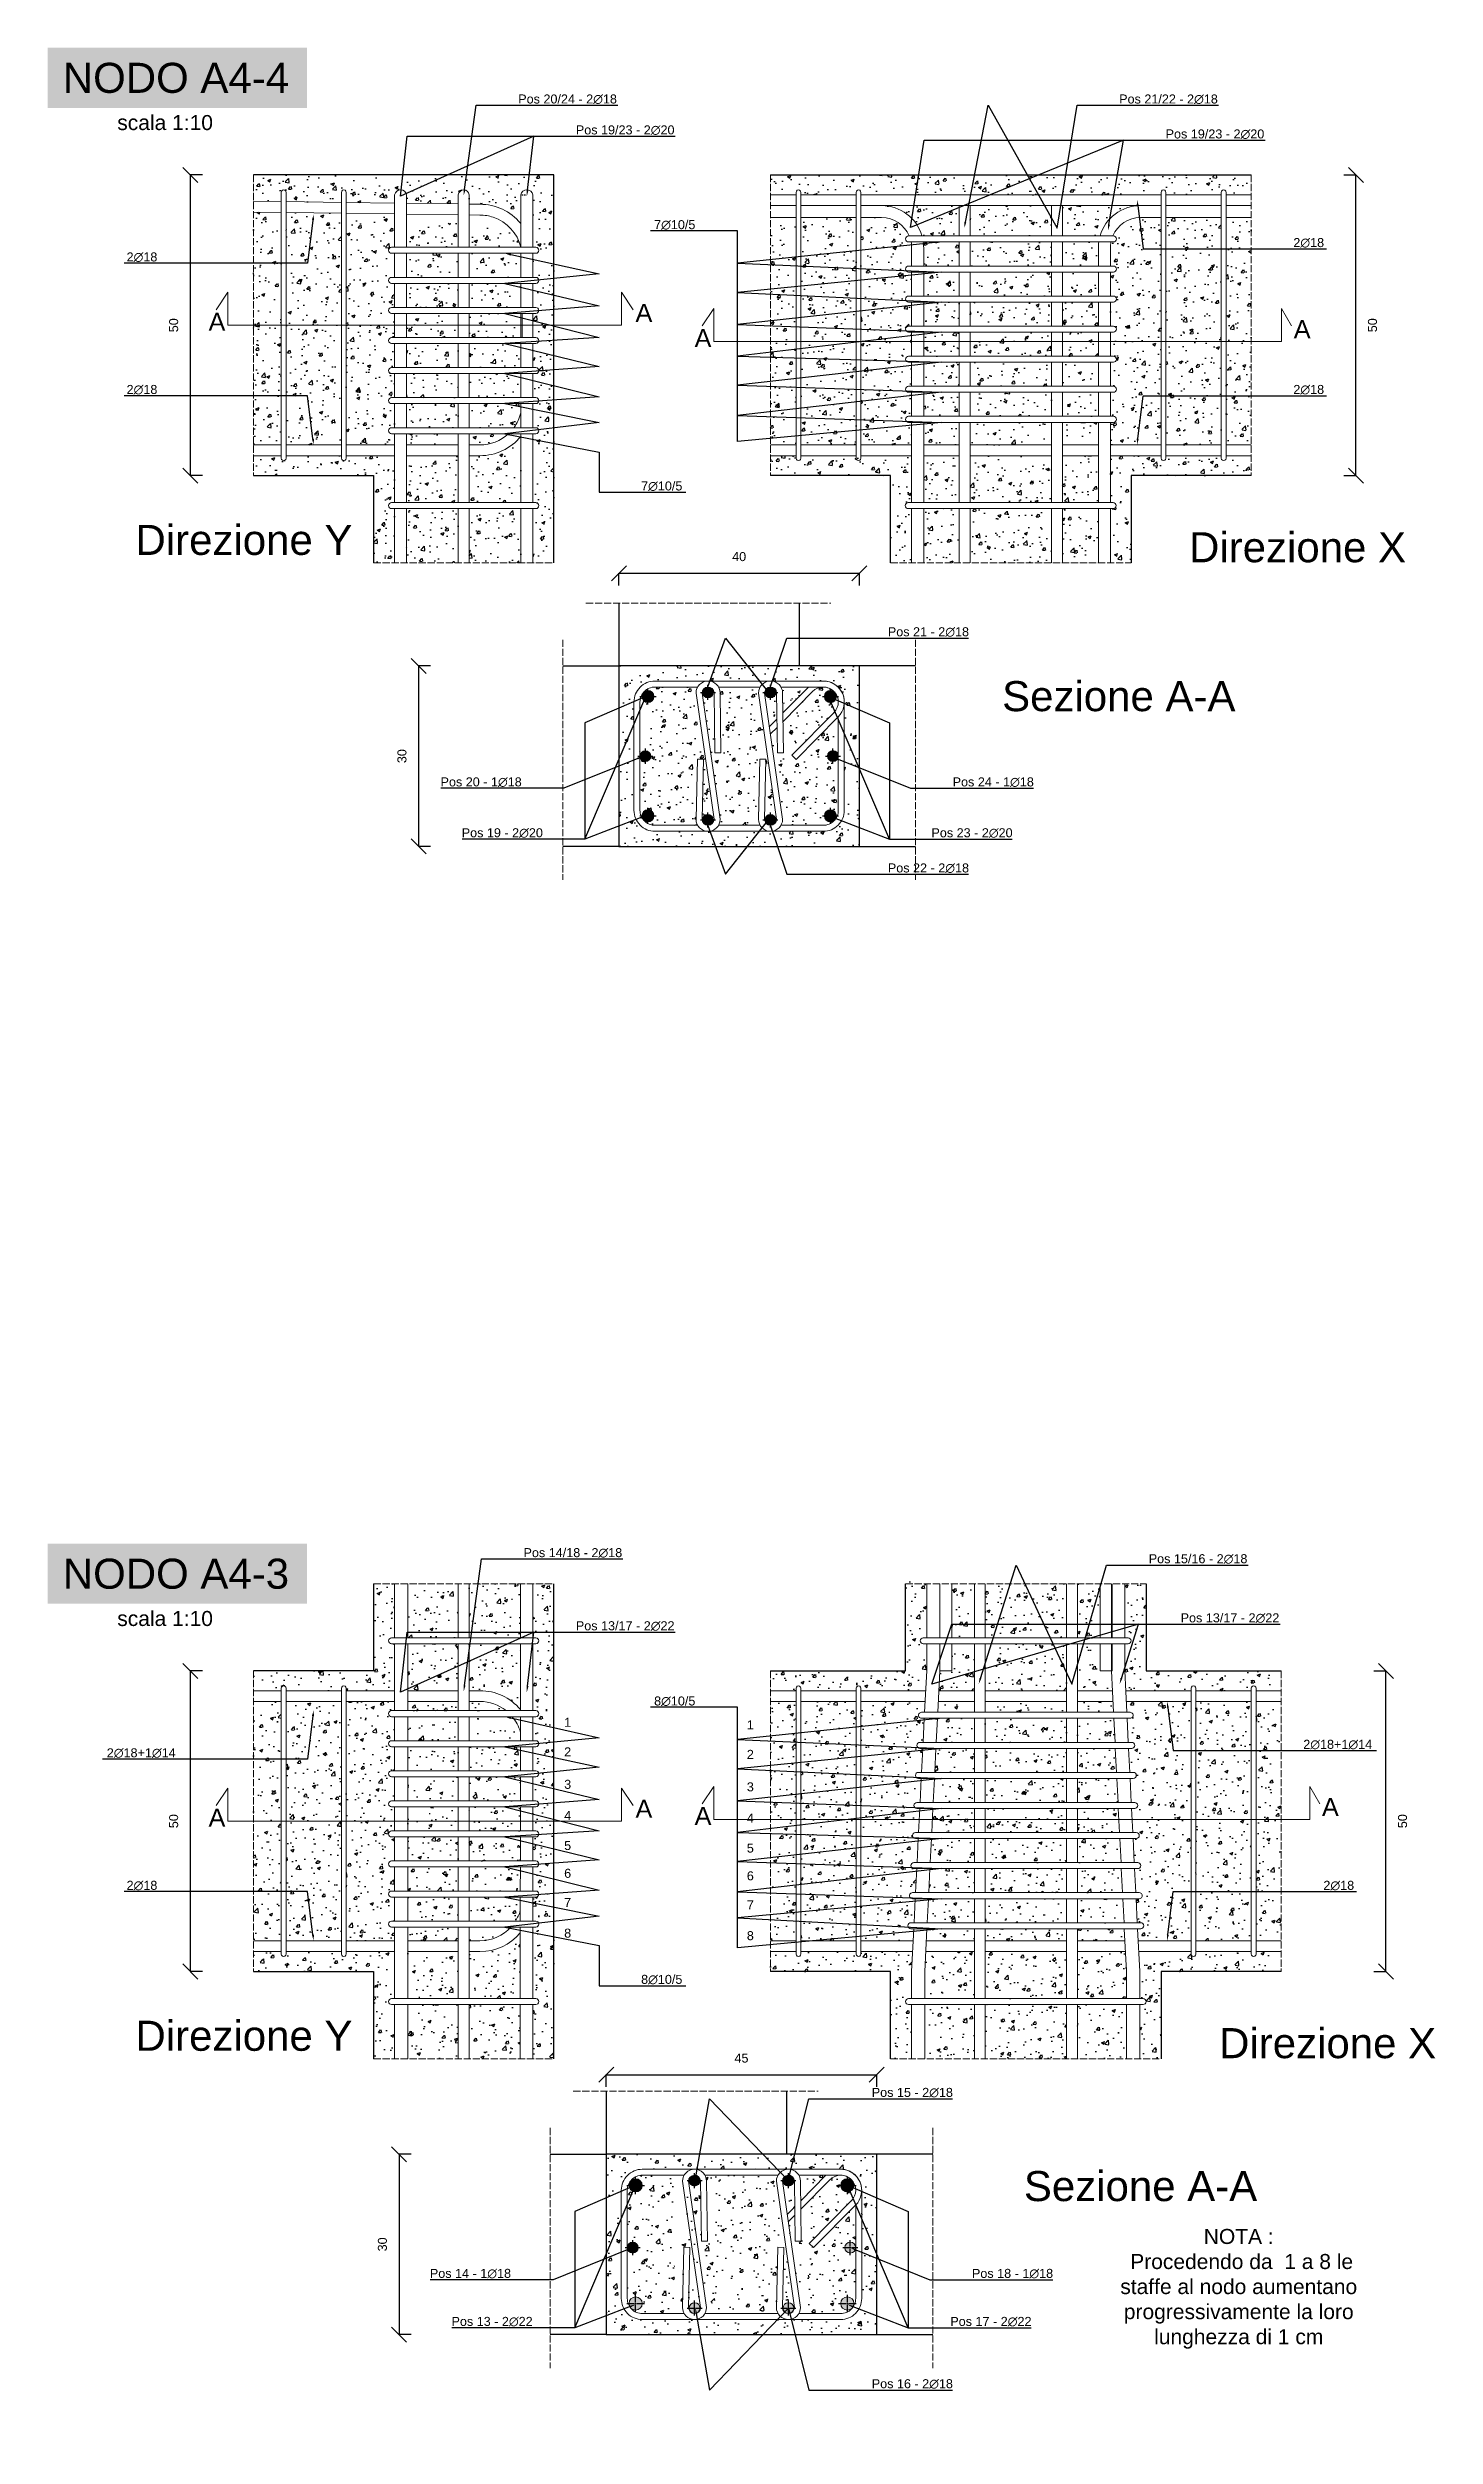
# Model space of a CAD drawing. Header units: millimetres. Extents: x -455371 to 117772, y -78417 to 116564.
# Drawn here: x -244801 to -242493, y 112592 to 116564 of the extents above; entities that cross this region are included whole.
import ezdxf
from ezdxf import colors
from ezdxf.entities.mleader import LeaderData, LeaderLine
from ezdxf.math import Vec2, Vec3

# ---------------------------------------------------------------- set-up
doc = ezdxf.new("R2010")
doc.units = ezdxf.units.MM
doc.linetypes.add('ACAD_ISO02W100', pattern=[15, 12, -3])
doc.linetypes.add('CENTER2', pattern=[28.575, 19.05, -3.175, 3.175, -3.175])
doc.layers.get('0').update_dxf_attribs({"color": 255})
for name, color, linetype, lineweight in [('armature', 5, 'Continuous', 18), ('Cls', 7, 'Continuous', 25), ('quote', 5, 'Continuous', 15), ('RETINO ARMATURE', 253, 'Continuous', 15), ('Scritte', 7, 'Continuous', 15), ('staffe', 10, 'Continuous', 15), ('tratteggio 1 a 50', 230, 'ACAD_ISO02W100', 15)]:
    doc.layers.add(name, color=color, linetype=linetype, lineweight=lineweight)
doc.layers.add('RETINI', color=253, linetype='Continuous')
doc.styles.get("Standard").update_dxf_attribs({"font": 'arial.ttf'})
doc.dimstyles.new('scala 1 a 10', dxfattribs={"dimtxt": 15, "dimasz": 25, "dimexe": 0.183, "dimexo": 0.1, "dimgap": 20, "dimtad": 2, "dimdec": 0, "dimlfac": 0.1, "dimzin": 0, "dimdsep": 46, "dimtxsty": 'Standard', "dimblk": 'OBLIQUE', "dimcen": -25, "dimadec": 0, "dimazin": 0, "dimtfac": 1, "dimtdec": 0, "dimtofl": 0, "dimtmove": 0, "dimatfit": 3, "dimfxl": 20, "dimfxlon": 1, "dimtolj": 1, "dimtzin": 0, "dimarcsym": 0})
pattern_1 = [(50, (88943.487, 0), (52.833554, -4.622335), [5.5245, -60.7695]), (355, (88943.487, 0), (-10.220592, 55.406485), [4.4196, -48.6157694]), (100.451445, (88947.89, -0.385), (42.612962, 50.784148), [4.6951026, -51.646171]), (46.1842, (88943.487, 14.73), (78.612922, -12.192275), [8.28675, -91.15425]), (96.635558, (88950.04, 13.716), (68.847199, 71.753576), [7.042657, -77.469326]), (351.18415, (88943.49, 14.73), (68.847199, 71.753576), [6.62939, -72.923322]), (21, (88950.853, 11.05), (43.9681735, -29.6569075), [5.5245, -60.7695]), (326, (88950.85, 11.05), (17.922588, 53.41451), [4.4196, -48.6156]), (71.451445, (88954.517, 8.58), (61.8907616, 23.757603), [4.6951026, -51.646082]), (37.5, (88943.487, 0), (0.8956949, 24.5209613), [0, -48.02632, 0, -49.3522, 0, -48.79975]), (7.5, (88943.487, 0), (19.3777021, 29.0523667), [0, -28.13812, 0, -46.92142, 0, -18.59915]), (327.5, (88927.06, 0), (39.3212726, -1.6613358), [0, -18.415, 0, -57.4548, 0, -76.2381]), (317.5, (88919.694, 0), (42.9574626, 7.3736824), [0, -23.9395, 0, -38.15588, 0, -54.1401])]
pattern_2 = [(50, (97458.737, 50934.523), (54.6554007, -4.7817257), [5.715, -62.865]), (355, (97458.737, 50934.523), (-10.573026, 57.317054), [4.572, -50.292175]), (100.451445, (97463.29, 50934.125), (44.082374, 52.5353256), [4.857003, -53.427073]), (46.1842, (97458.74, 50949.76), (81.323712, -12.612698), [8.5725, -94.2975]), (96.635558, (97465.514, 50948.71), (71.22124, 74.227837), [7.285507, -80.140682]), (351.18415, (97458.74, 50949.76), (71.22124, 74.227837), [6.85799, -75.43792]), (21, (97466.357, 50945.953), (45.4843174, -30.6795595), [5.715, -62.865]), (326, (97466.357, 50945.953), (18.5406085, 55.25639), [4.572, -50.292]), (71.451445, (97470.15, 50943.396), (64.024926, 24.576831), [4.857003, -53.426981]), (37.5, (97458.737, 50934.523), (0.926581, 25.3665117), [0, -49.6824, 0, -51.054, 0, -50.4825]), (7.5, (97458.737, 50934.523), (20.0458988, 30.0541724), [0, -29.1084, 0, -48.5394, 0, -19.2405]), (327.5, (97441.744, 50934.523), (40.6771786, -1.7186232), [0, -19.05, 0, -59.436, 0, -78.867]), (317.5, (97434.124, 50934.523), (44.4387544, 7.6279473), [0, -24.765, 0, -39.4716, 0, -56.007])]
pattern_3 = [(50, (97406.984, 50160.367), (52.833554, -4.622335), [5.5245, -60.7695]), (355, (97406.984, 50160.37), (-10.220592, 55.406485), [4.4196, -48.615769]), (100.451445, (97411.387, 50159.98), (42.612962, 50.784148), [4.6951026, -51.646171]), (46.1842, (97406.984, 50175.1), (78.612922, -12.192275), [8.28675, -91.15425]), (96.635558, (97413.535, 50174.08), (68.847199, 71.753576), [7.042657, -77.469326]), (351.18415, (97406.98, 50175.1), (68.847199, 71.753576), [6.62939, -72.923322]), (21, (97414.35, 50171.416), (43.9681735, -29.6569075), [5.5245, -60.7695]), (326, (97414.35, 50171.416), (17.922588, 53.41451), [4.4196, -48.6156]), (71.451445, (97418.014, 50168.945), (61.8907616, 23.757603), [4.6951026, -51.646082]), (37.5, (97406.984, 50160.367), (0.8956949, 24.5209613), [0, -48.02632, 0, -49.3522, 0, -48.79975]), (7.5, (97406.984, 50160.367), (19.3777021, 29.0523667), [0, -28.13812, 0, -46.92142, 0, -18.59915]), (327.5, (97390.558, 50160.367), (39.3212726, -1.6613358), [0, -18.415, 0, -57.4548, 0, -76.2381]), (317.5, (97383.19, 50160.367), (42.9574626, 7.3736824), [0, -23.9395, 0, -38.15588, 0, -54.1401])]

msp = doc.modelspace()

# ---------------------------------------------------------------- texts
at = {"layer": 'Scritte', "char_height": 50, "attachment_point": 1, "bg_fill": 1, "box_fill_scale": 1.5, "bg_fill_color": 253, "bg_fill_transparency": 0}
for s, insert in [('NODO A4-4', (-244776, 116539.1)), ('NODO A4-3', (-244776, 114051.2))]:
    msp.add_mtext_dynamic_manual_height_columns(s, width=381.215, gutter_width=12.5, heights=[0], dxfattribs=dict(at, insert=insert))
at = {"layer": 'Scritte', "attachment_point": 1}
for s, width, heights, insert, char_height in [('scala 1:10', 172.003, [34.7], (-244685.4, 116452.2), 25), ('\\pxt16;A', 52.404, [0], (-244533.5, 116123.4), 30), ('\\pxt16;A', 52.404, [0], (-243823.2, 116138.2), 30), ('\\pxt16;A', 52.404, [0], (-243724.9, 116096.3), 30), ('\\pxt16;A', 52.404, [0], (-242728.1, 116111.1), 30), ('Direzione Y', 381.257, [89.6], (-244655.1, 115770.6), 50), ('Direzione X', 397.963, [0], (-242902.3, 115758.4), 50), ('Sezione A-A', 923.094, [0], (-243213.3, 115510.7), 50), ('scala 1:10', 172.003, [34.7], (-244685.4, 113964.2), 25), ('1', 62.827, [0], (-243941.9, 113786.5), 15), ('1', 62.827, [0], (-243638, 113782.3), 15), ('2', 62.827, [0], (-243941.9, 113737.4), 15), ('2', 62.827, [0], (-243638, 113733.2), 15), ('3', 62.827, [0], (-243941.9, 113683.4), 15), ('3', 62.827, [0], (-243638, 113679.2), 15), ('\\pxt16;A', 52.404, [0], (-242681.2, 113653.2), 30), ('\\pxt16;A', 52.404, [0], (-244533.5, 113635.5), 30), ('4', 62.827, [0], (-243941.9, 113631.5), 15), ('\\pxt16;A', 52.404, [0], (-243823.2, 113650.3), 30), ('\\pxt16;A', 52.404, [0], (-243724.9, 113638.4), 30), ('4', 62.827, [0], (-243638, 113627.3), 15), ('5', 62.827, [0], (-243941.9, 113581.6), 15), ('5', 62.827, [0], (-243638, 113577.4), 15), ('6', 62.827, [0], (-243941.9, 113535.4), 15), ('6', 62.827, [0], (-243638, 113531.2), 15), ('7', 62.827, [0], (-243941.9, 113487), 15), ('7', 62.827, [0], (-243638, 113482.7), 15), ('8', 62.827, [0], (-243941.9, 113435.9), 15), ('8', 62.827, [0], (-243638, 113431.7), 15), ('Direzione Y', 381.257, [89.6], (-244655.1, 113282.7), 50), ('Direzione X', 397.963, [0], (-242852.3, 113270.4), 50), ('Sezione A-A', 923.094, [0], (-243177.1, 113032.7), 50), ('\\pxqc;NOTA :\\P Procedendo da  1 a 8 le staffe al nodo aumentano progressivamente la loro lunghezza di 1 cm', 449.715, [0], (-243044.5, 112936.4), 25)]:
    msp.add_mtext_dynamic_manual_height_columns(s, width=width, gutter_width=12.5, heights=heights, dxfattribs=dict(at, insert=insert, char_height=char_height))

# ---------------------------------------------------------------- blocks, each defined once
blk = doc.blocks.new('*U3216')
at = {"layer": 'staffe'}
blk.add_lwpolyline([(-4, -220.9), (-4, 221.1)], dxfattribs=at)
blk.add_lwpolyline([(4, 221.1), (4, -221.1, -1.019498), (-4, -220.9)], format="xyb", dxfattribs=at)
blk.add_arc((0, 221.1), 4, 0, 182.2127, dxfattribs=at)
blk = doc.blocks.new('*U3217')
at = {"layer": 'armature', "color": 0, "linetype": 'ByBlock', "lineweight": -2, "transparency": 16777216}
for p in [(0, 0), (100, 0)]:
    blk.add_blockref('*U3216', p, dxfattribs=at)
blk = doc.blocks.new('*U3210')
at = {"layer": 'staffe'}
blk.add_lwpolyline([(-4, -220.9), (-4, 221.1)], dxfattribs=at)
blk.add_lwpolyline([(4, 221.1), (4, -221.1, -1.019498), (-4, -220.9)], format="xyb", dxfattribs=at)
blk.add_arc((0, 221.1), 4, 0, 182.2127, dxfattribs=at)
blk = doc.blocks.new('*U3211')
at = {"layer": 'armature', "color": 0, "linetype": 'ByBlock', "lineweight": -2, "transparency": 16777216}
for p in [(0, 0), (100, 0)]:
    blk.add_blockref('*U3210', p, dxfattribs=at)
blk = doc.blocks.new('*U3226')
at = {"layer": 'staffe'}
blk.add_lwpolyline([(-4, -220.9), (-4, 221.1)], dxfattribs=at)
blk.add_lwpolyline([(4, 221.1), (4, -221.1, -1.019498), (-4, -220.9)], format="xyb", dxfattribs=at)
blk.add_arc((0, 221.1), 4, 0, 182.2127, dxfattribs=at)
blk = doc.blocks.new('*U3227')
at = {"layer": 'armature', "color": 0, "linetype": 'ByBlock', "lineweight": -2, "transparency": 16777216}
for p in [(0, 0), (100, 0)]:
    blk.add_blockref('*U3226', p, dxfattribs=at)
blk = doc.blocks.new('*U3220')
at = {"layer": 'staffe'}
blk.add_lwpolyline([(-120, 5), (120, 5, -1), (120, -5), (-120, -5, -1)], format="xyb", close=True, dxfattribs=at)
blk = doc.blocks.new('*U3221')
at = {"layer": 'armature', "color": 0, "linetype": 'ByBlock', "lineweight": -2, "transparency": 16777216}
for p in [(0, 350), (0, 300), (0, 250), (0, 200), (0, 150), (0, 100), (0, 50), (0, 0)]:
    blk.add_blockref('*U3220', p, dxfattribs=at)
blk = doc.blocks.new('*U3368')
at = {"layer": 'Cls', "color": 0, "linetype": 'CENTER2', "transparency": 16777216}
for p, q in [((-14.5, 0), (-2.2, 0)), ((0, 2.2), (0, 14.5)), ((2.2, 0), (14.5, 0)), ((0, -14.5), (0, -2.2))]:
    blk.add_line(p, q, dxfattribs=at)
at = {"layer": 'Cls', "color": 0, "linetype": 'Continuous', "transparency": 16777216}
for p, q in [((-1.1, 0), (1.1, 0)), ((0, -1.1), (0, 1.1))]:
    blk.add_line(p, q, dxfattribs=at)
blk = doc.blocks.new('*U3369')
at = {"layer": 'Cls', "color": 0, "linetype": 'CENTER2', "transparency": 16777216}
for p, q in [((-12.5, 0), (-1.8, 0)), ((0, 1.8), (0, 12.5)), ((1.8, 0), (12.5, 0)), ((0, -12.5), (0, -1.8))]:
    blk.add_line(p, q, dxfattribs=at)
at = {"layer": 'Cls', "color": 0, "linetype": 'Continuous', "transparency": 16777216}
for p, q in [((-0.9, 0), (0.9, 0)), ((0, -0.9), (0, 0.9))]:
    blk.add_line(p, q, dxfattribs=at)
blk = doc.blocks.new('*U3370')
at = {"layer": 'Cls', "color": 0, "linetype": 'CENTER2', "transparency": 16777216}
for p, q in [((-12.5, 0), (-1.8, 0)), ((0, 1.8), (0, 12.5)), ((1.8, 0), (12.5, 0)), ((0, -12.5), (0, -1.8))]:
    blk.add_line(p, q, dxfattribs=at)
at = {"layer": 'Cls', "color": 0, "linetype": 'Continuous', "transparency": 16777216}
for p, q in [((-0.9, 0), (0.9, 0)), ((0, -0.9), (0, 0.9))]:
    blk.add_line(p, q, dxfattribs=at)
blk = doc.blocks.new('*U3371')
at = {"layer": 'Cls', "color": 0, "linetype": 'CENTER2', "transparency": 16777216}
for p, q in [((-12.5, 0), (-1.8, 0)), ((0, 1.8), (0, 12.5)), ((1.8, 0), (12.5, 0)), ((0, -12.5), (0, -1.8))]:
    blk.add_line(p, q, dxfattribs=at)
at = {"layer": 'Cls', "color": 0, "linetype": 'Continuous', "transparency": 16777216}
for p, q in [((-0.9, 0), (0.9, 0)), ((0, -0.9), (0, 0.9))]:
    blk.add_line(p, q, dxfattribs=at)
blk = doc.blocks.new('*U3372')
at = {"layer": 'Cls', "color": 0, "linetype": 'CENTER2', "transparency": 16777216}
for p, q in [((-14.5, 0), (-2.2, 0)), ((0, 2.2), (0, 14.5)), ((2.2, 0), (14.5, 0)), ((0, -14.5), (0, -2.2))]:
    blk.add_line(p, q, dxfattribs=at)
at = {"layer": 'Cls', "color": 0, "linetype": 'Continuous', "transparency": 16777216}
for p, q in [((-1.1, 0), (1.1, 0)), ((0, -1.1), (0, 1.1))]:
    blk.add_line(p, q, dxfattribs=at)
blk = doc.blocks.new('*U3373')
at = {"layer": 'Cls', "color": 0, "linetype": 'CENTER2', "transparency": 16777216}
for p, q in [((-12.5, 0), (-1.8, 0)), ((0, 1.8), (0, 12.5)), ((1.8, 0), (12.5, 0)), ((0, -12.5), (0, -1.8))]:
    blk.add_line(p, q, dxfattribs=at)
at = {"layer": 'Cls', "color": 0, "linetype": 'Continuous', "transparency": 16777216}
for p, q in [((-0.9, 0), (0.9, 0)), ((0, -0.9), (0, 0.9))]:
    blk.add_line(p, q, dxfattribs=at)
blk = doc.blocks.new('*U3336')
at = {"layer": 'Cls', "color": 0, "linetype": 'CENTER2', "transparency": 16777216}
for p, q in [((-14.5, 0), (-2.2, 0)), ((0, 2.2), (0, 14.5)), ((2.2, 0), (14.5, 0)), ((0, -14.5), (0, -2.2))]:
    blk.add_line(p, q, dxfattribs=at)
at = {"layer": 'Cls', "color": 0, "linetype": 'Continuous', "transparency": 16777216}
for p, q in [((-1.1, 0), (1.1, 0)), ((0, -1.1), (0, 1.1))]:
    blk.add_line(p, q, dxfattribs=at)
blk = doc.blocks.new('*U3337')
at = {"layer": 'Cls', "color": 0, "linetype": 'CENTER2', "transparency": 16777216}
for p, q in [((-12.5, 0), (-1.8, 0)), ((0, 1.8), (0, 12.5)), ((1.8, 0), (12.5, 0)), ((0, -12.5), (0, -1.8))]:
    blk.add_line(p, q, dxfattribs=at)
at = {"layer": 'Cls', "color": 0, "linetype": 'Continuous', "transparency": 16777216}
for p, q in [((-0.9, 0), (0.9, 0)), ((0, -0.9), (0, 0.9))]:
    blk.add_line(p, q, dxfattribs=at)
blk = doc.blocks.new('*U3366')
at = {"layer": 'Cls', "color": 0, "linetype": 'CENTER2', "transparency": 16777216}
for p, q in [((-12.5, 0), (-1.8, 0)), ((0, 1.8), (0, 12.5)), ((1.8, 0), (12.5, 0)), ((0, -12.5), (0, -1.8))]:
    blk.add_line(p, q, dxfattribs=at)
at = {"layer": 'Cls', "color": 0, "linetype": 'Continuous', "transparency": 16777216}
for p, q in [((-0.9, 0), (0.9, 0)), ((0, -0.9), (0, 0.9))]:
    blk.add_line(p, q, dxfattribs=at)
blk = doc.blocks.new('*U3367')
at = {"layer": 'Cls', "color": 0, "linetype": 'CENTER2', "transparency": 16777216}
for p, q in [((-14.5, 0), (-2.2, 0)), ((0, 2.2), (0, 14.5)), ((2.2, 0), (14.5, 0)), ((0, -14.5), (0, -2.2))]:
    blk.add_line(p, q, dxfattribs=at)
at = {"layer": 'Cls', "color": 0, "linetype": 'Continuous', "transparency": 16777216}
for p, q in [((-1.1, 0), (1.1, 0)), ((0, -1.1), (0, 1.1))]:
    blk.add_line(p, q, dxfattribs=at)
blk = doc.blocks.new('_Oblique')
at = {"color": 0, "linetype": 'ByBlock', "lineweight": -2}
blk.add_line((-0.5, -0.5), (0.5, 0.5), dxfattribs=at)
blk = doc.blocks.new('*D3397')
at = {"layer": 'Defpoints', "color": 0, "transparency": 16777216}
for p in [(-243871.9, 113060.7), (-244216.5, 112760.7), (-243871.9, 112760.7)]:
    blk.add_point(p, dxfattribs=at)
at = {"layer": 'quote', "color": 0, "lineweight": -2, "transparency": 16777216}
for p, q in [((-244196.5, 113060.7), (-244216.7, 113060.7)), ((-244216.5, 113060.7), (-244216.5, 112760.7)), ((-244196.5, 112760.7), (-244216.7, 112760.7))]:
    blk.add_line(p, q, dxfattribs=at)
at = {"layer": 'quote', "color": 0, "lineweight": -2, "transparency": 16777216, "xscale": 25, "yscale": 25, "zscale": 25}
for p, rotation in [((-244216.5, 113060.7), 90), ((-244216.5, 112760.7), 270)]:
    blk.add_blockref('_Oblique', p, dxfattribs=dict(at, rotation=rotation))
at = {"layer": 'quote', "color": 0, "transparency": 16777216, "insert": (-244244.2, 112910.7), "char_height": 15, "attachment_point": 5, "rotation": 90}
blk.add_mtext('\\A1;30', dxfattribs=at)
blk = doc.blocks.new('*D3398')
at = {"layer": 'Defpoints', "color": 0, "transparency": 16777216}
for p in [(-243421.9, 113192.8), (-243871.9, 113060.7), (-243421.9, 113060.7)]:
    blk.add_point(p, dxfattribs=at)
at = {"layer": 'quote', "color": 0, "lineweight": -2, "transparency": 16777216}
for p, q in [((-243871.9, 113172.8), (-243871.9, 113193)), ((-243871.9, 113192.8), (-243421.9, 113192.8)), ((-243421.9, 113172.8), (-243421.9, 113193))]:
    blk.add_line(p, q, dxfattribs=at)
at = {"layer": 'quote', "color": 0, "lineweight": -2, "transparency": 16777216, "xscale": 25, "yscale": 25, "zscale": 25, "rotation": 180}
blk.add_blockref('_Oblique', (-243871.9, 113192.8), dxfattribs=at)
at = {"layer": 'quote', "color": 0, "lineweight": -2, "transparency": 16777216, "xscale": 25, "yscale": 25, "zscale": 25}
blk.add_blockref('_Oblique', (-243421.9, 113192.8), dxfattribs=at)
at = {"layer": 'quote', "color": 0, "transparency": 16777216, "insert": (-243646.9, 113220.5), "char_height": 15, "attachment_point": 5}
blk.add_mtext('\\A1;45', dxfattribs=at)
blk = doc.blocks.new('*D3389')
at = {"layer": 'Defpoints', "color": 0, "transparency": 16777216}
for p in [(-244563.8, 113864.6), (-243959, 113864.6), (-243959, 113364.6)]:
    blk.add_point(p, dxfattribs=at)
at = {"layer": 'quote', "color": 0, "lineweight": -2, "transparency": 16777216}
for p, q in [((-244543.8, 113864.6), (-244564, 113864.6)), ((-244563.8, 113364.6), (-244563.8, 113864.6)), ((-244543.8, 113364.6), (-244564, 113364.6))]:
    blk.add_line(p, q, dxfattribs=at)
at = {"layer": 'quote', "color": 0, "lineweight": -2, "transparency": 16777216, "xscale": 25, "yscale": 25, "zscale": 25}
for p, rotation in [((-244563.8, 113864.6), 90), ((-244563.8, 113364.6), 270)]:
    blk.add_blockref('_Oblique', p, dxfattribs=dict(at, rotation=rotation))
at = {"layer": 'quote', "color": 0, "transparency": 16777216, "insert": (-244591.5, 113614.6), "char_height": 15, "attachment_point": 5, "rotation": 90}
blk.add_mtext('\\A1;50', dxfattribs=at)
blk = doc.blocks.new('*D3393')
at = {"layer": 'Defpoints', "color": 0, "transparency": 16777216}
for p in [(-243373.8, 113864.6), (-242574.8, 113864.6), (-243398.8, 113364.6)]:
    blk.add_point(p, dxfattribs=at)
at = {"layer": 'quote', "color": 0, "lineweight": -2, "transparency": 16777216}
for p, q in [((-242594.8, 113864.6), (-242574.6, 113864.6)), ((-242574.8, 113364.6), (-242574.8, 113864.6)), ((-242594.8, 113364.6), (-242574.6, 113364.6))]:
    blk.add_line(p, q, dxfattribs=at)
at = {"layer": 'quote', "color": 0, "lineweight": -2, "transparency": 16777216, "xscale": 25, "yscale": 25, "zscale": 25}
for p, rotation in [((-242574.8, 113864.6), 90), ((-242574.8, 113364.6), 270)]:
    blk.add_blockref('_Oblique', p, dxfattribs=dict(at, rotation=rotation))
at = {"layer": 'quote', "color": 0, "transparency": 16777216, "insert": (-242547.1, 113614.6), "char_height": 15, "attachment_point": 5, "rotation": 90}
blk.add_mtext('\\A1;50', dxfattribs=at)
blk = doc.blocks.new('*U3209')
at = {"layer": 'staffe'}
for points in [[(-170.3, 5, 1), (-170.3, -5), (170.3, -5)], [(-170.3, 5), (170.3, 5, -1), (170.3, -5)]]:
    blk.add_lwpolyline(points, format="xyb", dxfattribs=at)
blk = doc.blocks.new('*U3166')
at = {"layer": 'armature', "color": 0, "linetype": 'ByBlock', "lineweight": -2, "transparency": 16777216}
for p in [(0, 0), (0, -50), (0, -100), (0, -150), (0, -200), (0, -250), (0, -300)]:
    blk.add_blockref('*U3209', p, dxfattribs=at)
blk = doc.blocks.new('*U3185')
at = {"layer": 'staffe'}
blk.add_lwpolyline([(-4, -220.9), (-4, 221.1)], dxfattribs=at)
blk.add_lwpolyline([(4, 221.1), (4, -221.1, -1.019498), (-4, -220.9)], format="xyb", dxfattribs=at)
blk.add_arc((0, 221.1), 4, 0, 182.2127, dxfattribs=at)
blk = doc.blocks.new('*U3186')
at = {"layer": 'armature', "color": 0, "linetype": 'ByBlock', "lineweight": -2, "transparency": 16777216}
for p in [(0, 0), (100, 0)]:
    blk.add_blockref('*U3185', p, dxfattribs=at)
blk = doc.blocks.new('*U3187')
at = {"layer": 'staffe'}
blk.add_lwpolyline([(-4, -220.9), (-4, 221.1)], dxfattribs=at)
blk.add_lwpolyline([(4, 221.1), (4, -221.1, -1.019498), (-4, -220.9)], format="xyb", dxfattribs=at)
blk.add_arc((0, 221.1), 4, 0, 182.2127, dxfattribs=at)
blk = doc.blocks.new('*U3188')
at = {"layer": 'armature', "color": 0, "linetype": 'ByBlock', "lineweight": -2, "transparency": 16777216}
for p in [(0, 0), (100, 0)]:
    blk.add_blockref('*U3187', p, dxfattribs=at)
blk = doc.blocks.new('*U3205')
at = {"layer": 'staffe'}
blk.add_lwpolyline([(-120, 5), (120, 5, -1), (120, -5), (-120, -5, -1)], format="xyb", close=True, dxfattribs=at)
blk = doc.blocks.new('*U3206')
at = {"layer": 'armature', "color": 0, "linetype": 'ByBlock', "lineweight": -2, "transparency": 16777216}
for p in [(0, 300), (0, 250), (0, 200), (0, 150), (0, 100), (0, 50), (0, 0)]:
    blk.add_blockref('*U3205', p, dxfattribs=at)
blk = doc.blocks.new('*U3207')
at = {"layer": 'staffe'}
blk.add_lwpolyline([(-4, -220.9), (-4, 221.1)], dxfattribs=at)
blk.add_lwpolyline([(4, 221.1), (4, -221.1, -1.019498), (-4, -220.9)], format="xyb", dxfattribs=at)
blk.add_arc((0, 221.1), 4, 0, 182.2127, dxfattribs=at)
blk = doc.blocks.new('*U3208')
at = {"layer": 'armature', "color": 0, "linetype": 'ByBlock', "lineweight": -2, "transparency": 16777216}
for p in [(0, 0), (100, 0)]:
    blk.add_blockref('*U3207', p, dxfattribs=at)
blk = doc.blocks.new('*U3343')
at = {"layer": 'Cls', "color": 0, "linetype": 'CENTER2', "transparency": 16777216}
for p, q in [((-13.5, 0), (-2, 0)), ((0, 2), (0, 13.5)), ((2, 0), (13.5, 0)), ((0, -13.5), (0, -2))]:
    blk.add_line(p, q, dxfattribs=at)
at = {"layer": 'Cls', "color": 0, "linetype": 'Continuous', "transparency": 16777216}
for p, q in [((-1, 0), (1, 0)), ((0, -1), (0, 1))]:
    blk.add_line(p, q, dxfattribs=at)
blk = doc.blocks.new('*U3344')
at = {"layer": 'Cls', "color": 0, "linetype": 'CENTER2', "transparency": 16777216}
for p, q in [((-12.5, 0), (-1.8, 0)), ((0, 1.8), (0, 12.5)), ((1.8, 0), (12.5, 0)), ((0, -12.5), (0, -1.8))]:
    blk.add_line(p, q, dxfattribs=at)
at = {"layer": 'Cls', "color": 0, "linetype": 'Continuous', "transparency": 16777216}
for p, q in [((-0.9, 0), (0.9, 0)), ((0, -0.9), (0, 0.9))]:
    blk.add_line(p, q, dxfattribs=at)
blk = doc.blocks.new('*U3345')
at = {"layer": 'Cls', "color": 0, "linetype": 'CENTER2', "transparency": 16777216}
for p, q in [((-13.5, 0), (-2, 0)), ((0, 2), (0, 13.5)), ((2, 0), (13.5, 0)), ((0, -13.5), (0, -2))]:
    blk.add_line(p, q, dxfattribs=at)
at = {"layer": 'Cls', "color": 0, "linetype": 'Continuous', "transparency": 16777216}
for p, q in [((-1, 0), (1, 0)), ((0, -1), (0, 1))]:
    blk.add_line(p, q, dxfattribs=at)
blk = doc.blocks.new('*U3346')
at = {"layer": 'Cls', "color": 0, "linetype": 'CENTER2', "transparency": 16777216}
for p, q in [((-12.5, 0), (-1.8, 0)), ((0, 1.8), (0, 12.5)), ((1.8, 0), (12.5, 0)), ((0, -12.5), (0, -1.8))]:
    blk.add_line(p, q, dxfattribs=at)
at = {"layer": 'Cls', "color": 0, "linetype": 'Continuous', "transparency": 16777216}
for p, q in [((-0.9, 0), (0.9, 0)), ((0, -0.9), (0, 0.9))]:
    blk.add_line(p, q, dxfattribs=at)
blk = doc.blocks.new('*U3347')
at = {"layer": 'Cls', "color": 0, "linetype": 'CENTER2', "transparency": 16777216}
for p, q in [((-12.5, 0), (-1.8, 0)), ((0, 1.8), (0, 12.5)), ((1.8, 0), (12.5, 0)), ((0, -12.5), (0, -1.8))]:
    blk.add_line(p, q, dxfattribs=at)
at = {"layer": 'Cls', "color": 0, "linetype": 'Continuous', "transparency": 16777216}
for p, q in [((-0.9, 0), (0.9, 0)), ((0, -0.9), (0, 0.9))]:
    blk.add_line(p, q, dxfattribs=at)
blk = doc.blocks.new('*U3348')
at = {"layer": 'Cls', "color": 0, "linetype": 'CENTER2', "transparency": 16777216}
for p, q in [((-13.5, 0), (-2, 0)), ((0, 2), (0, 13.5)), ((2, 0), (13.5, 0)), ((0, -13.5), (0, -2))]:
    blk.add_line(p, q, dxfattribs=at)
at = {"layer": 'Cls', "color": 0, "linetype": 'Continuous', "transparency": 16777216}
for p, q in [((-1, 0), (1, 0)), ((0, -1), (0, 1))]:
    blk.add_line(p, q, dxfattribs=at)
blk = doc.blocks.new('*U3349')
at = {"layer": 'Cls', "color": 0, "linetype": 'CENTER2', "transparency": 16777216}
for p, q in [((-12.5, 0), (-1.8, 0)), ((0, 1.8), (0, 12.5)), ((1.8, 0), (12.5, 0)), ((0, -12.5), (0, -1.8))]:
    blk.add_line(p, q, dxfattribs=at)
at = {"layer": 'Cls', "color": 0, "linetype": 'Continuous', "transparency": 16777216}
for p, q in [((-0.9, 0), (0.9, 0)), ((0, -0.9), (0, 0.9))]:
    blk.add_line(p, q, dxfattribs=at)
blk = doc.blocks.new('*U3350')
at = {"layer": 'Cls', "color": 0, "linetype": 'CENTER2', "transparency": 16777216}
for p, q in [((-13.5, 0), (-2, 0)), ((0, 2), (0, 13.5)), ((2, 0), (13.5, 0)), ((0, -13.5), (0, -2))]:
    blk.add_line(p, q, dxfattribs=at)
at = {"layer": 'Cls', "color": 0, "linetype": 'Continuous', "transparency": 16777216}
for p, q in [((-1, 0), (1, 0)), ((0, -1), (0, 1))]:
    blk.add_line(p, q, dxfattribs=at)
blk = doc.blocks.new('*U3334')
at = {"layer": 'Cls', "color": 0, "linetype": 'CENTER2', "transparency": 16777216}
for p, q in [((-12.5, 0), (-1.8, 0)), ((0, 1.8), (0, 12.5)), ((1.8, 0), (12.5, 0)), ((0, -12.5), (0, -1.8))]:
    blk.add_line(p, q, dxfattribs=at)
at = {"layer": 'Cls', "color": 0, "linetype": 'Continuous', "transparency": 16777216}
for p, q in [((-0.9, 0), (0.9, 0)), ((0, -0.9), (0, 0.9))]:
    blk.add_line(p, q, dxfattribs=at)
blk = doc.blocks.new('*U3335')
at = {"layer": 'Cls', "color": 0, "linetype": 'CENTER2', "transparency": 16777216}
for p, q in [((-12.5, 0), (-1.8, 0)), ((0, 1.8), (0, 12.5)), ((1.8, 0), (12.5, 0)), ((0, -12.5), (0, -1.8))]:
    blk.add_line(p, q, dxfattribs=at)
at = {"layer": 'Cls', "color": 0, "linetype": 'Continuous', "transparency": 16777216}
for p, q in [((-0.9, 0), (0.9, 0)), ((0, -0.9), (0, 0.9))]:
    blk.add_line(p, q, dxfattribs=at)
blk = doc.blocks.new('*D3409')
at = {"layer": 'Defpoints', "color": 0, "transparency": 16777216}
for p in [(-243450.8, 115690), (-243850.8, 115235.9), (-243450.8, 115235.9)]:
    blk.add_point(p, dxfattribs=at)
at = {"layer": 'quote', "color": 0, "lineweight": -2, "transparency": 16777216}
for p, q in [((-243850.8, 115670), (-243850.8, 115690.2)), ((-243850.8, 115690), (-243450.8, 115690)), ((-243450.8, 115670), (-243450.8, 115690.2))]:
    blk.add_line(p, q, dxfattribs=at)
at = {"layer": 'quote', "color": 0, "lineweight": -2, "transparency": 16777216, "xscale": 25, "yscale": 25, "zscale": 25, "rotation": 180}
blk.add_blockref('_Oblique', (-243850.8, 115690), dxfattribs=at)
at = {"layer": 'quote', "color": 0, "lineweight": -2, "transparency": 16777216, "xscale": 25, "yscale": 25, "zscale": 25}
blk.add_blockref('_Oblique', (-243450.8, 115690), dxfattribs=at)
at = {"layer": 'quote', "color": 0, "transparency": 16777216, "insert": (-243650.8, 115717.7), "char_height": 15, "attachment_point": 5}
blk.add_mtext('\\A1;40', dxfattribs=at)
blk = doc.blocks.new('*D3410')
at = {"layer": 'Defpoints', "color": 0, "transparency": 16777216}
for p in [(-243850.8, 115535.9), (-244184.1, 115235.9), (-243850.8, 115235.9)]:
    blk.add_point(p, dxfattribs=at)
at = {"layer": 'quote', "color": 0, "lineweight": -2, "transparency": 16777216}
for p, q in [((-244164.1, 115535.9), (-244184.3, 115535.9)), ((-244184.1, 115535.9), (-244184.1, 115235.9)), ((-244164.1, 115235.9), (-244184.3, 115235.9))]:
    blk.add_line(p, q, dxfattribs=at)
at = {"layer": 'quote', "color": 0, "lineweight": -2, "transparency": 16777216, "xscale": 25, "yscale": 25, "zscale": 25}
for p, rotation in [((-244184.1, 115535.9), 90), ((-244184.1, 115235.9), 270)]:
    blk.add_blockref('_Oblique', p, dxfattribs=dict(at, rotation=rotation))
at = {"layer": 'quote', "color": 0, "transparency": 16777216, "insert": (-244211.7, 115385.9), "char_height": 15, "attachment_point": 5, "rotation": 90}
blk.add_mtext('\\A1;30', dxfattribs=at)
blk = doc.blocks.new('*D3388')
at = {"layer": 'Defpoints', "color": 0, "transparency": 16777216}
for p in [(-244563.8, 116352.6), (-243959, 116352.6), (-243959, 115852.6)]:
    blk.add_point(p, dxfattribs=at)
at = {"layer": 'quote', "color": 0, "lineweight": -2, "transparency": 16777216}
for p, q in [((-244543.8, 116352.6), (-244564, 116352.6)), ((-244563.8, 115852.6), (-244563.8, 116352.6)), ((-244543.8, 115852.6), (-244564, 115852.6))]:
    blk.add_line(p, q, dxfattribs=at)
at = {"layer": 'quote', "color": 0, "lineweight": -2, "transparency": 16777216, "xscale": 25, "yscale": 25, "zscale": 25}
for p, rotation in [((-244563.8, 116352.6), 90), ((-244563.8, 115852.6), 270)]:
    blk.add_blockref('_Oblique', p, dxfattribs=dict(at, rotation=rotation))
at = {"layer": 'quote', "color": 0, "transparency": 16777216, "insert": (-244591.5, 116102.6), "char_height": 15, "attachment_point": 5, "rotation": 90}
blk.add_mtext('\\A1;50', dxfattribs=at)
blk = doc.blocks.new('*D3392')
at = {"layer": 'Defpoints', "color": 0, "transparency": 16777216}
for p in [(-243598.8, 116352.6), (-242624.8, 116352.6), (-243598.8, 115852.6)]:
    blk.add_point(p, dxfattribs=at)
at = {"layer": 'quote', "color": 0, "lineweight": -2, "transparency": 16777216}
for p, q in [((-242644.8, 116352.6), (-242624.6, 116352.6)), ((-242624.8, 115852.6), (-242624.8, 116352.6)), ((-242644.8, 115852.6), (-242624.6, 115852.6))]:
    blk.add_line(p, q, dxfattribs=at)
at = {"layer": 'quote', "color": 0, "lineweight": -2, "transparency": 16777216, "xscale": 25, "yscale": 25, "zscale": 25}
for p, rotation in [((-242624.8, 116352.6), 90), ((-242624.8, 115852.6), 270)]:
    blk.add_blockref('_Oblique', p, dxfattribs=dict(at, rotation=rotation))
at = {"layer": 'quote', "color": 0, "transparency": 16777216, "insert": (-242597.1, 116102.6), "char_height": 15, "attachment_point": 5, "rotation": 90}
blk.add_mtext('\\A1;50', dxfattribs=at)

# ---------------------------------------------------------------- dimensions: what is measured, and where the dimension line sits
at = {"layer": 'quote'}
for base, p1, p2, picture, middle in [((-244563.8, 116352.6), (-243959, 115852.6), (-243959, 116352.6), '*D3388', (-244591.5, 116102.6)), ((-242624.8, 116352.6), (-243598.8, 115852.6), (-243598.8, 116352.6), '*D3392', (-242597.1, 116102.6)), ((-244184.1, 115235.9), (-243850.8, 115535.9), (-243850.8, 115235.9), '*D3410', (-244211.7, 115385.9)), ((-244563.8, 113864.6), (-243959, 113364.6), (-243959, 113864.6), '*D3389', (-244591.5, 113614.6)), ((-242574.8, 113864.6), (-243398.8, 113364.6), (-243373.8, 113864.6), '*D3393', (-242547.1, 113614.6))]:
    dim = msp.add_linear_dim(base=base, p1=p1, p2=p2, angle=90, dimstyle='scala 1 a 10', dxfattribs=at)
    dim.commit()
    dim.dimension.update_dxf_attribs({"geometry": picture, "text_midpoint": middle})
dim = msp.add_linear_dim(base=(-243450.8, 115690), p1=(-243850.8, 115235.9), p2=(-243450.8, 115235.9), dimstyle='scala 1 a 10', dxfattribs=at)
dim.commit()
dim.dimension.update_dxf_attribs({"geometry": '*D3409', "text_midpoint": (-243650.8, 115717.7)})
for p2, distance, picture, middle in [((-243421.9, 113060.7), 132.1, '*D3398', (-243646.9, 113220.5)), ((-243871.9, 112760.7), -344.6, '*D3397', (-244244.2, 112910.7))]:
    dim = msp.add_aligned_dim(p1=(-243871.9, 113060.7), p2=p2, distance=distance, dimstyle='scala 1 a 10', dxfattribs=at)
    dim.commit()
    dim.dimension.update_dxf_attribs({"geometry": picture, "text_midpoint": middle})

# ---------------------------------------------------------------- hatches: boundary and pattern name
at = {"layer": 'RETINI'}
h = msp.add_hatch(dxfattribs=at)
h.set_pattern_fill('AR-CONC', color=256, scale=0.29)
h.set_pattern_definition(pattern_1)
h.paths.add_polyline_path([(-244412.6, 116290.3), (-244459, 116290.9), (-244459, 115903.6), (-244412.6, 115903.6)], flags=17)
h.paths.add_polyline_path([(-244312.6, 116288.9), (-244404.6, 116290.2), (-244404.6, 115903.6), (-244312.6, 115903.6)], flags=17)
h.paths.add_polyline_path([(-244224, 116172.2), (-244229, 116172.2, -1), (-244229, 116182.2), (-244224, 116182.2), (-244224, 116222.2), (-244229, 116222.2, -1), (-244229, 116232.2), (-244224, 116232.2), (-244224, 116272.2), (-244229, 116272.2, -1), (-244229, 116282.2), (-244224, 116282.2), (-244224, 116287.7), (-244304.6, 116288.8), (-244304.6, 115903.6), (-244224, 115903.6), (-244224, 115922.2), (-244229, 115922.2, -1), (-244229, 115932.2), (-244224, 115932.2), (-244224, 115972.2), (-244229, 115972.2, -1), (-244229, 115982.2), (-244224, 115982.2), (-244224, 116022.2), (-244229, 116022.2, -1), (-244229, 116032.2), (-244224, 116032.2), (-244224, 116072.2), (-244229, 116072.2, -1), (-244229, 116082.2), (-244224, 116082.2), (-244224, 116122.2), (-244229, 116122.2, -1), (-244229, 116132.2), (-244224, 116132.2)], flags=17)
h.paths.add_polyline_path([(-244118, 116272.2), (-244204, 116272.2), (-244204, 116232.2), (-244118, 116232.2)], flags=17)
h.paths.add_polyline_path([(-244040.6, 116272.2), (-244100, 116272.2), (-244100, 116232.2), (-244014, 116232.2), (-244014, 116232.4, 0.176254)], flags=17)
h.paths.add_polyline_path([(-244118, 116222.2), (-244204, 116222.2), (-244204, 116182.2), (-244118, 116182.2)], flags=17)
h.paths.add_polyline_path([(-244014, 116222.2), (-244100, 116222.2), (-244100, 116182.2), (-244014, 116182.2)], flags=17)
h.paths.add_polyline_path([(-244118, 116172.2), (-244204, 116172.2), (-244204, 116132.2), (-244118, 116132.2)], flags=17)
h.paths.add_polyline_path([(-244014, 116172.2), (-244100, 116172.2), (-244100, 116132.2), (-244014, 116132.2)], flags=17)
h.paths.add_polyline_path([(-244118, 116122.2), (-244204, 116122.2), (-244204, 116082.2), (-244118, 116082.2)], flags=17)
h.paths.add_polyline_path([(-244014, 116122.2), (-244100, 116122.2), (-244100, 116082.2), (-244014, 116082.2)], flags=17)
h.paths.add_polyline_path([(-244118, 116072.2), (-244204, 116072.2), (-244204, 116032.2), (-244118, 116032.2)], flags=17)
h.paths.add_polyline_path([(-244014, 116072.2), (-244100, 116072.2), (-244100, 116032.2), (-244014, 116032.2)], flags=17)
h.paths.add_polyline_path([(-244118, 116022.2), (-244204, 116022.2), (-244204, 115982.2), (-244118, 115982.2)], flags=17)
h.paths.add_polyline_path([(-244014, 116022.2), (-244100, 116022.2), (-244100, 115982.2), (-244014, 115982.2)], flags=17)
h.paths.add_polyline_path([(-244118, 115972.2), (-244204, 115972.2), (-244204, 115932.2), (-244118, 115932.2)], flags=17)
h.paths.add_polyline_path([(-244014, 115972.2), (-244100, 115972.2), (-244100, 115932.2), (-244025.5, 115932.2, 0.098284), (-244014, 115956.9)], flags=17)
h.paths.add_polyline_path([(-244034.4, 115922.2), (-244100, 115922.2), (-244100, 115903.6), (-244082, 115903.6, 0.18915)], flags=17)
h.paths.add_polyline_path([(-244118, 115922.2), (-244204, 115922.2), (-244204, 115903.6), (-244118, 115903.6)], flags=17)
h.paths.add_polyline_path([(-244118, 115885.6), (-244204, 115885.6), (-244204, 115807.6), (-244118, 115807.6)], flags=17)
h.paths.add_polyline_path([(-244014, 115917.7, -0.22444), (-244082, 115885.6), (-244100, 115885.6), (-244100, 115807.6), (-244014, 115807.6)], flags=17)
h.paths.add_polyline_path([(-244118, 115797.6), (-244204, 115797.6), (-244204, 115707.6), (-244118, 115707.6)], flags=17)
h.paths.add_polyline_path([(-244014, 115797.6), (-244100, 115797.6), (-244100, 115707.6), (-244014, 115707.6)], flags=17)
edge = h.paths.add_edge_path()
edge.add_line((-243994, 115707.6), (-243959, 115707.6))
edge.add_line((-243959, 115707.6), (-243959, 116352.6))
edge.add_line((-243959, 116352.6), (-244259, 116352.6))
edge.add_line((-244259, 116352.6), (-244459, 116352.6))
edge.add_line((-244459, 116352.6), (-244459, 116308.9))
edge.add_line((-244459, 116308.9), (-244412.6, 116308.3))
edge.add_line((-244412.6, 116308.3), (-244412.6, 116323.6))
edge.add_arc((-244408.6, 116323.6), 4, 2.2127, 180.0004, ccw=False)
edge.add_line((-244404.6, 116323.7), (-244404.6, 116308.2))
edge.add_line((-244404.6, 116308.2), (-244312.6, 116306.9))
edge.add_line((-244312.6, 116306.9), (-244312.6, 116323.6))
edge.add_arc((-244308.6, 116323.6), 4, 2.2127, 180.0004, ccw=False)
edge.add_line((-244304.6, 116323.7), (-244304.6, 116306.8))
edge.add_line((-244304.6, 116306.8), (-244224, 116305.7))
edge.add_line((-244224, 116305.7), (-244224, 116319.6))
edge.add_arc((-244214, 116317.3), 10.3, 12.6856, 167.3144, ccw=False)
edge.add_line((-244204, 116319.6), (-244204, 116305.5))
edge.add_line((-244204, 116305.5), (-244118, 116304.3))
edge.add_line((-244118, 116304.3), (-244118, 116319.6))
edge.add_arc((-244109, 116318.5), 9.06, 6.7382, 173.2618, ccw=False)
edge.add_line((-244100, 116319.6), (-244100, 116304))
edge.add_line((-244100, 116304), (-244082, 116303.8))
edge.add_arc((-244082, 116215.8), 88, 49.0098, 90, ccw=False)
edge.add_line((-244024.3, 116282.2), (-244014, 116282.2))
edge.add_line((-244014, 116282.2), (-244014, 116319.6))
edge.add_arc((-244004, 116317.3), 10.3, 12.6856, 167.3144, ccw=False)
edge.add_line((-243994, 116319.6), (-243994, 116282.2))
edge.add_line((-243994, 116282.2), (-243989, 116282.2))
edge.add_arc((-243989, 116277.2), 5, -90, 90, ccw=False)
edge.add_line((-243989, 116272.2), (-243994, 116272.2))
edge.add_line((-243994, 116272.2), (-243994, 116232.2))
edge.add_line((-243994, 116232.2), (-243989, 116232.2))
edge.add_arc((-243989, 116227.2), 5, -90, 90, ccw=False)
edge.add_line((-243989, 116222.2), (-243994, 116222.2))
edge.add_line((-243994, 116222.2), (-243994, 116182.2))
edge.add_line((-243994, 116182.2), (-243989, 116182.2))
edge.add_arc((-243989, 116177.2), 5, -90, 90, ccw=False)
edge.add_line((-243989, 116172.2), (-243994, 116172.2))
edge.add_line((-243994, 116172.2), (-243994, 116132.2))
edge.add_line((-243994, 116132.2), (-243989, 116132.2))
edge.add_arc((-243989, 116127.2), 5, -90, 90, ccw=False)
edge.add_line((-243989, 116122.2), (-243994, 116122.2))
edge.add_line((-243994, 116122.2), (-243994, 116082.2))
edge.add_line((-243994, 116082.2), (-243989, 116082.2))
edge.add_arc((-243989, 116077.2), 5, -90, 90, ccw=False)
edge.add_line((-243989, 116072.2), (-243994, 116072.2))
edge.add_line((-243994, 116072.2), (-243994, 116032.2))
edge.add_line((-243994, 116032.2), (-243989, 116032.2))
edge.add_arc((-243989, 116027.2), 5, -90, 90, ccw=False)
edge.add_line((-243989, 116022.2), (-243994, 116022.2))
edge.add_line((-243994, 116022.2), (-243994, 115982.2))
edge.add_line((-243994, 115982.2), (-243989, 115982.2))
edge.add_arc((-243989, 115977.2), 5, -90, 90, ccw=False)
edge.add_line((-243989, 115972.2), (-243994, 115972.2))
edge.add_line((-243994, 115972.2), (-243994, 115932.2))
edge.add_line((-243994, 115932.2), (-243989, 115932.2))
edge.add_arc((-243989, 115927.2), 5, -90, 90, ccw=False)
edge.add_line((-243989, 115922.2), (-243994, 115922.2))
edge.add_line((-243994, 115922.2), (-243994, 115807.6))
edge.add_line((-243994, 115807.6), (-243989, 115807.6))
edge.add_arc((-243989, 115802.6), 5, -90, 90, ccw=False)
edge.add_line((-243989, 115797.6), (-243994, 115797.6))
edge.add_line((-243994, 115797.6), (-243994, 115707.6))
edge = h.paths.add_edge_path()
edge.add_line((-244259, 115707.6), (-244224, 115707.6))
edge.add_line((-244224, 115707.6), (-244224, 115797.6))
edge.add_line((-244224, 115797.6), (-244229, 115797.6))
edge.add_arc((-244229, 115802.6), 5, 90, 270, ccw=False)
edge.add_line((-244229, 115807.6), (-244224, 115807.6))
edge.add_line((-244224, 115807.6), (-244224, 115885.6))
edge.add_line((-244224, 115885.6), (-244304.6, 115885.6))
edge.add_line((-244304.6, 115885.6), (-244304.6, 115881.6))
edge.add_arc((-244308.6, 115881.4), 4, -180, 2.2127, ccw=False)
edge.add_line((-244312.6, 115881.4), (-244312.6, 115885.6))
edge.add_line((-244312.6, 115885.6), (-244404.6, 115885.6))
edge.add_line((-244404.6, 115885.6), (-244404.6, 115881.6))
edge.add_arc((-244408.6, 115881.4), 4, -180, 2.2127, ccw=False)
edge.add_line((-244412.6, 115881.4), (-244412.6, 115885.6))
edge.add_line((-244412.6, 115885.6), (-244459, 115885.6))
edge.add_line((-244459, 115885.6), (-244459, 115852.6))
edge.add_line((-244459, 115852.6), (-244259, 115852.6))
edge.add_line((-244259, 115852.6), (-244259, 115707.6))
h = msp.add_hatch(dxfattribs=at)
h.set_pattern_fill('AR-CONC', color=256, scale=0.29)
h.set_pattern_definition(pattern_1)
h.paths.add_polyline_path([(-242948.8, 116281.6), (-242983.2, 116281.6, 0.300735), (-243029.2, 116251.1), (-243028.2, 116251.1, -0.999848), (-243028.2, 116241.1), (-243032.3, 116241.1, 0.048213), (-243033.2, 116231.6), (-243033.2, 116201.1), (-243028.2, 116201.1, -0.999848), (-243028.2, 116191.1), (-243033.2, 116191.1), (-243033.2, 116163), (-243033.2, 116151.1), (-243028.2, 116151.1, -0.999848), (-243028.2, 116141.1), (-243033.2, 116141.1), (-243033.2, 116101.1), (-243028.2, 116101.1, -0.999848), (-243028.2, 116091.1), (-243033.2, 116091.1), (-243033.2, 116051.1), (-243028.2, 116051.1, -0.999848), (-243028.2, 116041.1), (-243033.2, 116041.1), (-243033.2, 116001.1), (-243028.2, 116001.1, -0.999848), (-243028.2, 115991.1), (-243033.2, 115991.1), (-243033.2, 115951.1), (-243028.2, 115951.1, -0.999848), (-243028.2, 115941.1), (-243033.2, 115941.1), (-243033.2, 115903.6), (-242948.8, 115903.6)])
h.paths.add_polyline_path([(-242848.8, 116281.6), (-242940.8, 116281.6), (-242940.8, 115903.6), (-242848.8, 115903.6)])
h.paths.add_polyline_path([(-242798.8, 116281.6), (-242840.8, 116281.6), (-242840.8, 115903.6), (-242798.8, 115903.6)])
h.paths.add_polyline_path([(-242798.8, 116352.6), (-242998.8, 116352.6), (-243398.8, 116352.6), (-243598.8, 116352.6), (-243598.8, 116319.6), (-243556.2, 116319.6), (-243556.2, 116323.6, -0.980879), (-243548.2, 116323.7), (-243548.2, 116319.6), (-243456.2, 116319.6), (-243456.2, 116323.6, -0.980879), (-243448.2, 116323.7), (-243448.2, 116319.6), (-242948.8, 116319.6), (-242948.8, 116323.4, -1.019494), (-242940.8, 116323.6), (-242940.8, 116319.6), (-242848.8, 116319.6), (-242848.8, 116323.4, -1.019494), (-242840.8, 116323.6), (-242840.8, 116319.6), (-242798.8, 116319.6)])
edge = h.paths.add_edge_path()
edge.add_arc((-243369.4, 115702.6), 5, 90.0176, 270.0177, ccw=False)
edge.add_arc((-243369.4, 115702.6), 5, 90.0176, 270.0177)
edge = h.paths.add_edge_path()
edge.add_line((-243398.8, 115707.6), (-243369.4, 115707.6))
edge.add_line((-243369.4, 115707.6), (-243363.8, 115707.6))
edge.add_line((-243363.8, 115707.6), (-243363.8, 115797.6))
edge.add_line((-243363.8, 115797.6), (-243369.4, 115797.6))
edge.add_arc((-243369.4, 115802.6), 5, 90.0176, 270.0177, ccw=False)
edge.add_line((-243369.4, 115807.6), (-243363.8, 115807.6))
edge.add_line((-243363.8, 115807.6), (-243363.8, 115885.6))
edge.add_line((-243363.8, 115885.6), (-243448.2, 115885.6))
edge.add_line((-243448.2, 115885.6), (-243448.2, 115881.6))
edge.add_arc((-243452.2, 115881.4), 4, -180, 2.2127, ccw=False)
edge.add_line((-243456.2, 115881.4), (-243456.2, 115885.6))
edge.add_line((-243456.2, 115885.6), (-243548.2, 115885.6))
edge.add_line((-243548.2, 115885.6), (-243548.2, 115881.6))
edge.add_arc((-243552.2, 115881.4), 4, -180, 2.2127, ccw=False)
edge.add_line((-243556.2, 115881.4), (-243556.2, 115885.6))
edge.add_line((-243556.2, 115885.6), (-243598.8, 115885.6))
edge.add_line((-243598.8, 115885.6), (-243598.8, 115852.6))
edge.add_line((-243598.8, 115852.6), (-243398.8, 115852.6))
edge.add_line((-243398.8, 115852.6), (-243398.8, 115707.6))
edge = h.paths.add_edge_path()
edge.add_line((-243033.2, 115707.6), (-242998.8, 115707.6))
edge.add_line((-242998.8, 115707.6), (-242998.8, 115852.6))
edge.add_line((-242998.8, 115852.6), (-242798.8, 115852.6))
edge.add_line((-242798.8, 115852.6), (-242798.8, 115885.6))
edge.add_line((-242798.8, 115885.6), (-242840.8, 115885.6))
edge.add_line((-242840.8, 115885.6), (-242840.8, 115881.4))
edge.add_arc((-242844.8, 115881.4), 4, -177.7873, 0, ccw=False)
edge.add_line((-242848.8, 115881.2), (-242848.8, 115885.6))
edge.add_line((-242848.8, 115885.6), (-242940.8, 115885.6))
edge.add_line((-242940.8, 115885.6), (-242940.8, 115881.4))
edge.add_arc((-242944.8, 115881.4), 4, -177.7873, 0, ccw=False)
edge.add_line((-242948.8, 115881.2), (-242948.8, 115885.6))
edge.add_line((-242948.8, 115885.6), (-243033.2, 115885.6))
edge.add_line((-243033.2, 115885.6), (-243033.2, 115807.6))
edge.add_line((-243033.2, 115807.6), (-243028.8, 115807.6))
edge.add_arc((-243028.8, 115802.6), 5, -89.9825, 90, ccw=False)
edge.add_line((-243028.8, 115797.6), (-243033.2, 115797.6))
edge.add_line((-243033.2, 115797.6), (-243033.2, 115707.6))
h = msp.add_hatch(dxfattribs=at)
h.set_pattern_fill('AR-CONC', color=256, scale=0.29)
h.set_pattern_definition(pattern_1)
h.paths.add_polyline_path([(-243556.2, 116281.6), (-243598.8, 116281.6), (-243598.8, 115903.6), (-243556.2, 115903.6)])
h.paths.add_polyline_path([(-243456.2, 116281.6), (-243548.2, 116281.6), (-243548.2, 115903.6), (-243456.2, 115903.6)])
h.paths.add_polyline_path([(-243368.8, 116201.1), (-243363.8, 116201.1), (-243363.8, 116231.6, 0.048213), (-243364.7, 116241.1), (-243368.8, 116241.1, -1), (-243368.8, 116251.1), (-243367.8, 116251.1, 0.300735), (-243413.8, 116281.6), (-243448.2, 116281.6), (-243448.2, 115903.6), (-243363.8, 115903.6), (-243363.8, 115941.1), (-243368.8, 115941.1, -1), (-243368.8, 115951.1), (-243363.8, 115951.1), (-243363.8, 115991.1), (-243368.8, 115991.1, -1), (-243368.8, 116001.1), (-243363.8, 116001.1), (-243363.8, 116041.1), (-243368.8, 116041.1, -1), (-243368.8, 116051.1), (-243363.8, 116051.1), (-243363.8, 116091.1), (-243368.8, 116091.1, -1), (-243368.8, 116101.1), (-243363.8, 116101.1), (-243363.8, 116141.1), (-243368.8, 116141.1, -1), (-243368.8, 116151.1), (-243363.8, 116151.1), (-243363.8, 116163), (-243363.8, 116191.1), (-243368.8, 116191.1, -1)])
h.paths.add_polyline_path([(-243284.5, 116301.6), (-243413.8, 116301.6, -0.333434), (-243346.6, 116251.1), (-243284.5, 116251.1)])
h.paths.add_polyline_path([(-243131.1, 116301.6), (-243266.5, 116301.6), (-243266.5, 116251.1), (-243131.1, 116251.1)])
h.paths.add_polyline_path([(-242983.2, 116301.6), (-243113.1, 116301.6), (-243113.1, 116251.1), (-243050.4, 116251.1, -0.333434)])
h.paths.add_polyline_path([(-243053.2, 116231.6, -0.034319), (-243052.6, 116241.1), (-243113.1, 116241.1), (-243113.1, 116201.1), (-243053.2, 116201.1)])
h.paths.add_polyline_path([(-243131.1, 116241.1), (-243266.5, 116241.1), (-243266.5, 116201.1), (-243131.1, 116201.1)])
h.paths.add_polyline_path([(-243284.5, 116241.1), (-243344.5, 116241.1, -0.034319), (-243343.8, 116231.6), (-243343.8, 116201.1), (-243284.5, 116201.1)])
h.paths.add_polyline_path([(-243284.5, 116191.1), (-243343.8, 116191.1), (-243343.8, 116163), (-243343.8, 116151.1), (-243284.5, 116151.1)])
h.paths.add_polyline_path([(-243131.1, 116191.1), (-243266.5, 116191.1), (-243266.5, 116151.1), (-243131.1, 116151.1)])
h.paths.add_polyline_path([(-243053.2, 116191.1), (-243113.1, 116191.1), (-243113.1, 116151.1), (-243053.2, 116151.1), (-243053.2, 116163)])
h.paths.add_polyline_path([(-243053.2, 116141.1), (-243113.1, 116141.1), (-243113.1, 116101.1), (-243053.2, 116101.1)])
h.paths.add_polyline_path([(-243131.1, 116141.1), (-243266.5, 116141.1), (-243266.5, 116101.1), (-243131.1, 116101.1)])
h.paths.add_polyline_path([(-243284.5, 116141.1), (-243343.8, 116141.1), (-243343.8, 116101.1), (-243284.5, 116101.1)])
h.paths.add_polyline_path([(-243284.5, 116091.1), (-243343.8, 116091.1), (-243343.8, 116051.1), (-243284.5, 116051.1)])
h.paths.add_polyline_path([(-243131.1, 116091.1), (-243266.5, 116091.1), (-243266.5, 116051.1), (-243131.1, 116051.1)])
h.paths.add_polyline_path([(-243053.2, 116091.1), (-243113.1, 116091.1), (-243113.1, 116051.1), (-243053.2, 116051.1)])
h.paths.add_polyline_path([(-243053.2, 116041.1), (-243113.1, 116041.1), (-243113.1, 116001.1), (-243053.2, 116001.1)])
h.paths.add_polyline_path([(-243131.1, 116041.1), (-243266.5, 116041.1), (-243266.5, 116001.1), (-243131.1, 116001.1)])
h.paths.add_polyline_path([(-243284.5, 116041.1), (-243343.8, 116041.1), (-243343.8, 116001.1), (-243284.5, 116001.1)])
h.paths.add_polyline_path([(-243284.5, 115991.1), (-243343.8, 115991.1), (-243343.8, 115951.1), (-243284.5, 115951.1)])
h.paths.add_polyline_path([(-243131.1, 115991.1), (-243266.5, 115991.1), (-243266.5, 115951.1), (-243131.1, 115951.1)])
h.paths.add_polyline_path([(-243053.2, 115991.1), (-243113.1, 115991.1), (-243113.1, 115951.1), (-243053.2, 115951.1)])
h.paths.add_polyline_path([(-243053.2, 115941.1), (-243113.1, 115941.1), (-243113.1, 115903.6), (-243053.2, 115903.6)])
h.paths.add_polyline_path([(-243131.1, 115941.1), (-243266.5, 115941.1), (-243266.5, 115903.6), (-243131.1, 115903.6)])
h.paths.add_polyline_path([(-243284.5, 115941.1), (-243343.8, 115941.1), (-243343.8, 115903.6), (-243284.5, 115903.6)])
h.paths.add_polyline_path([(-243284.5, 115885.6), (-243343.8, 115885.6), (-243343.8, 115807.6), (-243284.5, 115807.6)])
h.paths.add_polyline_path([(-243131.1, 115885.6), (-243266.5, 115885.6), (-243266.5, 115807.6), (-243131.1, 115807.6)])
h.paths.add_polyline_path([(-243053.2, 115885.6), (-243113.1, 115885.6), (-243113.1, 115807.6), (-243053.2, 115807.6)])
h.paths.add_polyline_path([(-243053.2, 115797.6), (-243113.1, 115797.6), (-243113.1, 115707.6), (-243053.2, 115707.6)])
h.paths.add_polyline_path([(-243131.1, 115797.6), (-243266.5, 115797.6), (-243266.5, 115707.6), (-243131.1, 115707.6)])
h.paths.add_polyline_path([(-243284.5, 115797.6), (-243343.8, 115797.6), (-243343.8, 115707.6), (-243284.5, 115707.6)])
h = msp.add_hatch(dxfattribs=at)
h.set_pattern_fill('AR-CONC', color=256, scale=0.29)
h.set_pattern_definition(pattern_3)
h.paths.add_polyline_path([(-243450.8, 115535.9), (-243550.8, 115535.9), (-243850.8, 115535.9), (-243850.8, 115235.9), (-243450.8, 115235.9)])
h.paths.add_polyline_path([(-243790.8, 115510.9), (-243702.9, 115510.9, -0.010887), (-243702.1, 115510.9), (-243598.9, 115510.9, -0.010887), (-243598.1, 115510.9), (-243510.8, 115510.9, -0.414214), (-243475.8, 115475.9), (-243475.8, 115295.9, -0.414214), (-243510.8, 115260.9), (-243790.8, 115260.9, -0.414214), (-243825.8, 115295.9), (-243825.8, 115475.9, -0.414214)], flags=16)
h.paths.add_polyline_path([(-243790.8, 115500.9), (-243510.8, 115500.9, -0.222674), (-243491.6, 115491.9, -0.188846), (-243488.9, 115485.1, -1), (-243508.9, 115485.1, -0.682303), (-243491.6, 115491.9, 0.437232), (-243528.2, 115493.8), (-243598.5, 115422.8), (-243605.6, 115429.8), (-243535.3, 115500.9), (-243598.8, 115500.9, -0.414214), (-243589.8, 115491.9, -1), (-243607.8, 115491.9, -0.414214), (-243598.8, 115500.9), (-243702.8, 115500.9, -0.414214), (-243693.8, 115491.9, -1), (-243711.8, 115491.9, -0.414214), (-243702.8, 115500.9), (-243790.8, 115500.9, 0.222674), (-243810, 115491.9, -0.682303), (-243792.6, 115485.1, -1), (-243812.6, 115485.1, -0.144169), (-243811, 115490.5, 0.157515), (-243815.8, 115475.9), (-243815.8, 115385.9, -1), (-243797.8, 115385.9, -1), (-243815.8, 115385.9), (-243815.8, 115295.9, 0.157515), (-243811, 115281.3, -0.144169), (-243812.6, 115286.7, -1), (-243792.6, 115286.7, -0.682303), (-243810, 115279.9, 0.222674), (-243790.8, 115270.9), (-243702.8, 115270.9, -0.414214), (-243711.8, 115279.9, -1), (-243693.8, 115279.9, -0.414214), (-243702.8, 115270.9), (-243598.8, 115270.9, -0.414214), (-243607.8, 115279.9, -1), (-243589.8, 115279.9, -0.414214), (-243598.8, 115270.9), (-243510.8, 115270.9, 0.222674), (-243491.6, 115279.9, -0.682303), (-243508.9, 115286.7, -1), (-243488.9, 115286.7, -0.144169), (-243490.5, 115281.3, 0.157515), (-243485.8, 115295.9), (-243485.8, 115386.2, -1.008432), (-243503.8, 115386.1, -0.991639), (-243485.8, 115386.2), (-243485.8, 115295.9, -0.157515), (-243490.5, 115281.3, -0.043493), (-243491.6, 115279.9, -0.222674), (-243510.8, 115270.9), (-243790.8, 115270.9, -0.222674), (-243810, 115279.9, -0.043493), (-243811, 115281.3, -0.157515), (-243815.8, 115295.9), (-243815.8, 115475.9, -0.157515), (-243811, 115490.5, -0.043493), (-243810, 115491.9, -0.222674)], flags=0)
h = msp.add_hatch(dxfattribs=at)
h.set_pattern_fill('AR-CONC', color=256, scale=0.29)
h.set_pattern_definition(pattern_3)
h.paths.add_polyline_path([(-243722.5, 115490.9, -0.131583), (-243719.8, 115500.9), (-243790.8, 115500.9, 0.222674), (-243810, 115491.9, -0.682303), (-243792.6, 115485.1, -1), (-243812.6, 115485.1, -0.144169), (-243811, 115490.5, 0.157515), (-243815.8, 115475.9), (-243815.8, 115385.9, -1), (-243797.8, 115385.9, -1), (-243815.8, 115385.9), (-243815.8, 115295.9, 0.157515), (-243811, 115281.3, -0.144169), (-243812.6, 115286.7, -1), (-243792.6, 115286.7, -0.682303), (-243810, 115279.9, 0.222674), (-243790.8, 115270.9), (-243719.8, 115270.9, -0.131722), (-243722.5, 115280.9), (-243720.2, 115381.1), (-243710.2, 115380.9), (-243712.5, 115280.9, 0.263025), (-243707.6, 115272.3, -0.255661), (-243711.8, 115279.9, -0.931454), (-243693.9, 115281.2)])
h.paths.add_polyline_path([(-243618.5, 115490.9, -0.131583), (-243615.8, 115500.9), (-243685.2, 115500.9, -0.124377), (-243682.5, 115491.5), (-243681.1, 115391.5), (-243691.1, 115391.3), (-243692.5, 115491.3, 0.411576), (-243702.8, 115500.9, -0.41535), (-243693.8, 115491.9, -0.931454), (-243711.7, 115490.6), (-243682.5, 115280.9, -0.131722), (-243685.2, 115270.9), (-243615.8, 115270.9, -0.131722), (-243618.5, 115280.9), (-243616.2, 115381.1), (-243606.2, 115380.9), (-243608.5, 115280.9, 0.263025), (-243603.6, 115272.3, -0.255661), (-243607.8, 115279.9, -0.931454), (-243589.9, 115281.2)])
h.paths.add_polyline_path([(-243485.8, 115386.2, -1.008432), (-243503.8, 115386.1, -0.991639), (-243485.8, 115386.2), (-243485.8, 115451.4), (-243555.8, 115380.6), (-243562.9, 115387.6), (-243493, 115458.3, 0.366439), (-243490.5, 115490.5, -0.144169), (-243488.9, 115485.1, -1), (-243508.9, 115485.1, -0.682303), (-243491.6, 115491.9, 0.448237), (-243528.9, 115493.2), (-243577.8, 115443.7), (-243577.1, 115391.5), (-243587.1, 115391.3), (-243587.7, 115433.7), (-243598.7, 115422.5), (-243578.5, 115280.9, -0.131722), (-243581.2, 115270.9), (-243510.8, 115270.9, 0.222674), (-243491.6, 115279.9, -0.682303), (-243508.9, 115286.7, -1), (-243488.9, 115286.7, -0.144169), (-243490.5, 115281.3, 0.157515), (-243485.8, 115295.9)])
h.paths.add_polyline_path([(-243588.5, 115491.3, 0.393453), (-243598.2, 115500.9), (-243598.8, 115500.9, -0.414214), (-243589.8, 115491.9, -1), (-243607.8, 115491.9, -0.263375), (-243603.4, 115499.6, 0.270702), (-243608.5, 115490.9), (-243600.5, 115435), (-243587.9, 115447.7)])
h = msp.add_hatch(dxfattribs=at)
h.set_pattern_fill('AR-CONC', color=256, scale=0.29)
h.set_pattern_definition(pattern_1)
h.paths.add_polyline_path([(-244412.6, 113813.6), (-244459, 113813.6), (-244459, 113415.6), (-244412.6, 113415.6)])
h.paths.add_polyline_path([(-244312.6, 113813.6), (-244404.6, 113813.6), (-244404.6, 113415.6), (-244312.6, 113415.6)])
h.paths.add_polyline_path([(-244224, 113688.4), (-244229, 113688.4, -1), (-244229, 113698.4), (-244224, 113698.4), (-244224, 113738.4), (-244229, 113738.4, -1), (-244229, 113748.4), (-244224, 113748.4), (-244224, 113788.4), (-244229, 113788.4, -1), (-244229, 113798.4), (-244224, 113798.4), (-244224, 113813.6), (-244304.6, 113813.6), (-244304.6, 113415.6), (-244224, 113415.6), (-244224, 113438.4), (-244229, 113438.4, -1), (-244229, 113448.4), (-244224, 113448.4), (-244224, 113488.4), (-244229, 113488.4, -1), (-244229, 113498.4), (-244224, 113498.4), (-244224, 113538.4), (-244229, 113538.4, -1), (-244229, 113548.4), (-244224, 113548.4), (-244224, 113588.4), (-244229, 113588.4, -1), (-244229, 113598.4), (-244224, 113598.4), (-244224, 113638.4), (-244229, 113638.4, -1), (-244229, 113648.4), (-244224, 113648.4)])
h.paths.add_polyline_path([(-244118, 113788.4), (-244202, 113788.4), (-244202, 113748.4), (-244118, 113748.4)])
h.paths.add_polyline_path([(-244028.2, 113788.4), (-244100, 113788.4), (-244100, 113748.4), (-244014.7, 113748.4), (-244014.7, 113762.8, 0.104305)])
h.paths.add_polyline_path([(-244082, 113813.6), (-244100, 113813.6), (-244100, 113798.4), (-244038.4, 113798.4, 0.169889)])
h.paths.add_polyline_path([(-244118, 113813.6), (-244202, 113813.6), (-244202, 113798.4), (-244118, 113798.4)])
h.paths.add_polyline_path([(-244118, 113738.4), (-244202, 113738.4), (-244202, 113698.4), (-244118, 113698.4)])
h.paths.add_polyline_path([(-244014.7, 113738.4), (-244100, 113738.4), (-244100, 113698.4), (-244014.8, 113698.4)])
h.paths.add_polyline_path([(-244014.8, 113688.4), (-244100, 113688.4), (-244100, 113648.4), (-244014.8, 113648.4)])
h.paths.add_polyline_path([(-244118, 113688.4), (-244202, 113688.4), (-244202, 113648.4), (-244118, 113648.4)])
h.paths.add_polyline_path([(-244118, 113638.4), (-244202, 113638.4), (-244202, 113598.4), (-244118, 113598.4)])
h.paths.add_polyline_path([(-244014.8, 113638.4), (-244100, 113638.4), (-244100, 113598.4), (-244014.8, 113598.4)])
h.paths.add_polyline_path([(-244118, 113588.4), (-244202, 113588.4), (-244202, 113548.4), (-244118, 113548.4)])
h.paths.add_polyline_path([(-244014.8, 113588.4), (-244100, 113588.4), (-244100, 113548.4), (-244014.8, 113548.4)])
h.paths.add_polyline_path([(-244118, 113538.4), (-244202, 113538.4), (-244202, 113498.4), (-244118, 113498.4)])
h.paths.add_polyline_path([(-244014.8, 113538.4), (-244100, 113538.4), (-244100, 113498.4), (-244014.9, 113498.4)])
h.paths.add_polyline_path([(-244118, 113488.4), (-244202, 113488.4), (-244202, 113448.4), (-244118, 113448.4)])
h.paths.add_polyline_path([(-244014.9, 113488.4), (-244100, 113488.4), (-244100, 113448.4), (-244022.8, 113448.4, 0.068749), (-244014.9, 113465.8)])
h.paths.add_polyline_path([(-244030.4, 113438.4), (-244100, 113438.4), (-244100, 113415.6), (-244082, 113415.6, 0.210392)])
h.paths.add_polyline_path([(-244118, 113438.4), (-244202, 113438.4), (-244202, 113415.6), (-244118, 113415.6)])
h.paths.add_polyline_path([(-244118, 113397.6), (-244202, 113397.6), (-244202, 113319.6), (-244118, 113319.6)])
h.paths.add_polyline_path([(-244014.9, 113428.7, -0.220329), (-244082, 113397.6), (-244100, 113397.6), (-244100, 113319.6), (-244015, 113319.6)])
h.paths.add_polyline_path([(-244015, 113309.6), (-244100, 113309.6), (-244100, 113219.6), (-244015, 113219.6)])
h.paths.add_polyline_path([(-244118, 113309.6), (-244202, 113309.6), (-244202, 113219.6), (-244118, 113219.6)])
h.paths.add_polyline_path([(-244118, 114009.6), (-244202, 114009.6), (-244202, 113919.6), (-244118, 113919.6)])
h.paths.add_polyline_path([(-244014.6, 114009.6), (-244100, 114009.6), (-244100, 113919.6), (-244014.6, 113919.6)])
h.paths.add_polyline_path([(-244014.6, 113909.6), (-244100, 113909.6), (-244100, 113831.6), (-244082, 113831.6, -0.221385), (-244014.7, 113800.3)])
h.paths.add_polyline_path([(-244118, 113909.6), (-244202, 113909.6), (-244202, 113831.6), (-244118, 113831.6)])
edge = h.paths.add_edge_path()
edge.add_line((-244224, 114009.6), (-244259, 114009.6))
edge.add_line((-244259, 114009.6), (-244259, 113864.6))
edge.add_line((-244259, 113864.6), (-244459, 113864.6))
edge.add_line((-244459, 113864.6), (-244459, 113831.6))
edge.add_line((-244459, 113831.6), (-244412.6, 113831.6))
edge.add_line((-244412.6, 113831.6), (-244412.6, 113835.6))
edge.add_arc((-244408.6, 113835.6), 4, 2.2127, 180.0004, ccw=False)
edge.add_line((-244404.6, 113835.8), (-244404.6, 113831.6))
edge.add_line((-244404.6, 113831.6), (-244312.6, 113831.6))
edge.add_line((-244312.6, 113831.6), (-244312.6, 113835.6))
edge.add_arc((-244308.6, 113835.6), 4, 2.2127, 180.0004, ccw=False)
edge.add_line((-244304.6, 113835.8), (-244304.6, 113831.6))
edge.add_line((-244304.6, 113831.6), (-244224, 113831.6))
edge.add_line((-244224, 113831.6), (-244224, 113909.6))
edge.add_line((-244224, 113909.6), (-244229, 113909.6))
edge.add_arc((-244229, 113914.6), 5, 90, 270, ccw=False)
edge.add_line((-244229, 113919.6), (-244224, 113919.6))
edge.add_line((-244224, 113919.6), (-244224, 114009.6))
edge = h.paths.add_edge_path()
edge.add_line((-243994, 113219.6), (-243959, 113219.6))
edge.add_line((-243959, 113219.6), (-243959, 114009.6))
edge.add_line((-243959, 114009.6), (-243994, 114009.6))
edge.add_line((-243994, 114009.6), (-243994, 113919.6))
edge.add_line((-243994, 113919.6), (-243989, 113919.6))
edge.add_arc((-243989, 113914.6), 5, -90, 90, ccw=False)
edge.add_line((-243989, 113909.6), (-243994, 113909.6))
edge.add_line((-243994, 113909.6), (-243994, 113835.6))
edge.add_line((-243994, 113835.6), (-243994, 113798.4))
edge.add_line((-243994, 113798.4), (-243989, 113798.4))
edge.add_arc((-243989, 113793.4), 5, -90, 90, ccw=False)
edge.add_line((-243989, 113788.4), (-243994, 113788.4))
edge.add_line((-243994, 113788.4), (-243994, 113748.4))
edge.add_line((-243994, 113748.4), (-243989, 113748.4))
edge.add_arc((-243989, 113743.4), 5, -90, 90, ccw=False)
edge.add_line((-243989, 113738.4), (-243994, 113738.4))
edge.add_line((-243994, 113738.4), (-243994, 113698.4))
edge.add_line((-243994, 113698.4), (-243989, 113698.4))
edge.add_arc((-243989, 113693.4), 5, -90, 90, ccw=False)
edge.add_line((-243989, 113688.4), (-243994, 113688.4))
edge.add_line((-243994, 113688.4), (-243994, 113648.4))
edge.add_line((-243994, 113648.4), (-243989, 113648.4))
edge.add_arc((-243989, 113643.4), 5, -90, 90, ccw=False)
edge.add_line((-243989, 113638.4), (-243994, 113638.4))
edge.add_line((-243994, 113638.4), (-243994, 113598.4))
edge.add_line((-243994, 113598.4), (-243989, 113598.4))
edge.add_arc((-243989, 113593.4), 5, -90, 90, ccw=False)
edge.add_line((-243989, 113588.4), (-243994, 113588.4))
edge.add_line((-243994, 113588.4), (-243994, 113548.4))
edge.add_line((-243994, 113548.4), (-243989, 113548.4))
edge.add_arc((-243989, 113543.4), 5, -90, 90, ccw=False)
edge.add_line((-243989, 113538.4), (-243994, 113538.4))
edge.add_line((-243994, 113538.4), (-243994, 113498.4))
edge.add_line((-243994, 113498.4), (-243989, 113498.4))
edge.add_arc((-243989, 113493.4), 5, -90, 90, ccw=False)
edge.add_line((-243989, 113488.4), (-243994, 113488.4))
edge.add_line((-243994, 113488.4), (-243994, 113448.4))
edge.add_line((-243994, 113448.4), (-243989, 113448.4))
edge.add_arc((-243989, 113443.4), 5, -90, 90, ccw=False)
edge.add_line((-243989, 113438.4), (-243994, 113438.4))
edge.add_line((-243994, 113438.4), (-243994, 113319.6))
edge.add_line((-243994, 113319.6), (-243989, 113319.6))
edge.add_arc((-243989, 113314.6), 5, -90, 90, ccw=False)
edge.add_line((-243989, 113309.6), (-243994, 113309.6))
edge.add_line((-243994, 113309.6), (-243994, 113219.6))
edge = h.paths.add_edge_path()
edge.add_line((-244259, 113219.6), (-244224, 113219.6))
edge.add_line((-244224, 113219.6), (-244224, 113309.6))
edge.add_line((-244224, 113309.6), (-244229, 113309.6))
edge.add_arc((-244229, 113314.6), 5, 90, 270, ccw=False)
edge.add_line((-244229, 113319.6), (-244224, 113319.6))
edge.add_line((-244224, 113319.6), (-244224, 113397.6))
edge.add_line((-244224, 113397.6), (-244304.6, 113397.6))
edge.add_line((-244304.6, 113397.6), (-244304.6, 113393.6))
edge.add_arc((-244308.6, 113393.5), 4, -180, 2.2127, ccw=False)
edge.add_line((-244312.6, 113393.5), (-244312.6, 113397.6))
edge.add_line((-244312.6, 113397.6), (-244404.6, 113397.6))
edge.add_line((-244404.6, 113397.6), (-244404.6, 113393.6))
edge.add_arc((-244408.6, 113393.5), 4, -180, 2.2127, ccw=False)
edge.add_line((-244412.6, 113393.5), (-244412.6, 113397.6))
edge.add_line((-244412.6, 113397.6), (-244459, 113397.6))
edge.add_line((-244459, 113397.6), (-244459, 113364.6))
edge.add_line((-244459, 113364.6), (-244259, 113364.6))
edge.add_line((-244259, 113364.6), (-244259, 113219.6))
h = msp.add_hatch(dxfattribs=at)
h.set_pattern_fill('AR-CONC', color=256, scale=0.29)
h.set_pattern_definition(pattern_1)
h.paths.add_polyline_path([(-243556.2, 113813.6), (-243598.8, 113813.6), (-243598.8, 113415.6), (-243556.2, 113415.6)])
h.paths.add_polyline_path([(-243456.2, 113813.6), (-243548.2, 113813.6), (-243548.2, 113415.6), (-243456.2, 113415.6)])
h.paths.add_polyline_path([(-243345.3, 113735.7), (-243350, 113735.7, -1), (-243350, 113745.7), (-243344.8, 113745.7), (-243342.8, 113785.7), (-243347.3, 113785.7, -0.998059), (-243347.4, 113795.7), (-243342.3, 113795.7), (-243341.4, 113813.6), (-243448.2, 113813.6), (-243448.2, 113415.6), (-243361.3, 113415.6), (-243360.3, 113435.7), (-243365, 113435.7, -1), (-243365, 113445.7), (-243359.8, 113445.7), (-243357.8, 113485.7), (-243362.4, 113485.7, -1), (-243362.6, 113495.7), (-243357.3, 113495.7), (-243355.3, 113535.7), (-243360, 113535.7, -1), (-243360, 113545.7), (-243354.8, 113545.7), (-243352.8, 113585.7), (-243357.5, 113585.7, -1), (-243357.5, 113595.7), (-243352.3, 113595.7), (-243350.3, 113635.7), (-243355, 113635.7, -1), (-243355, 113645.7), (-243349.8, 113645.7), (-243347.8, 113685.7), (-243352.5, 113685.7, -1), (-243352.5, 113695.7), (-243347.3, 113695.7)])
h.paths.add_polyline_path([(-243259.5, 113785.7), (-243320.8, 113785.7), (-243322.8, 113745.7), (-243259.5, 113745.7)])
h.paths.add_polyline_path([(-243259.5, 113813.6), (-243319.4, 113813.6), (-243320.3, 113795.7), (-243259.5, 113795.7)])
h.paths.add_polyline_path([(-243106.1, 113813.6), (-243241.5, 113813.6), (-243241.5, 113795.7), (-243173.8, 113795.7), (-243106.1, 113795.7)])
h.paths.add_polyline_path([(-243106.1, 113785.7), (-243173.8, 113785.7), (-243241.5, 113785.7), (-243241.5, 113745.7), (-243173.8, 113745.7), (-243106.1, 113745.7)])
h.paths.add_polyline_path([(-243028.9, 113813.6), (-243088.1, 113813.6), (-243088.1, 113795.7), (-243028, 113795.7)])
h.paths.add_polyline_path([(-243027.5, 113785.7), (-243088.1, 113785.7), (-243088.1, 113745.7), (-243025.5, 113745.7)])
h.paths.add_polyline_path([(-243025, 113735.7), (-243088.1, 113735.7), (-243088.1, 113695.7), (-243023, 113695.7)])
h.paths.add_polyline_path([(-243106.1, 113735.7), (-243173.8, 113735.7), (-243241.5, 113735.7), (-243241.5, 113695.7), (-243173.8, 113695.7), (-243106.1, 113695.7)])
h.paths.add_polyline_path([(-243259.5, 113735.7), (-243323.3, 113735.7), (-243325.3, 113695.7), (-243259.5, 113695.7)])
h.paths.add_polyline_path([(-243259.5, 113685.7), (-243325.8, 113685.7), (-243327.8, 113645.7), (-243259.5, 113645.7)])
h.paths.add_polyline_path([(-243106.1, 113685.7), (-243173.8, 113685.7), (-243241.5, 113685.7), (-243241.5, 113645.7), (-243173.8, 113645.7), (-243106.1, 113645.7)])
h.paths.add_polyline_path([(-243022.5, 113685.7), (-243088.1, 113685.7), (-243088.1, 113645.7), (-243020.5, 113645.7)])
h.paths.add_polyline_path([(-243020, 113635.7), (-243088.1, 113635.7), (-243088.1, 113595.7), (-243018, 113595.7)])
h.paths.add_polyline_path([(-243106.1, 113635.7), (-243173.8, 113635.7), (-243241.5, 113635.7), (-243241.5, 113595.7), (-243173.8, 113595.7), (-243106.1, 113595.7)])
h.paths.add_polyline_path([(-243259.5, 113635.7), (-243328.3, 113635.7), (-243330.3, 113595.7), (-243259.5, 113595.7)])
h.paths.add_polyline_path([(-243259.5, 113585.7), (-243330.8, 113585.7), (-243332.8, 113545.7), (-243259.5, 113545.7)])
h.paths.add_polyline_path([(-243106.1, 113585.7), (-243173.8, 113585.7), (-243241.5, 113585.7), (-243241.5, 113545.7), (-243173.8, 113545.7), (-243106.1, 113545.7)])
h.paths.add_polyline_path([(-243017.5, 113585.7), (-243088.1, 113585.7), (-243088.1, 113545.7), (-243015.5, 113545.7)])
h.paths.add_polyline_path([(-243015, 113535.7), (-243088.1, 113535.7), (-243088.1, 113495.7), (-243013, 113495.7)])
h.paths.add_polyline_path([(-243106.1, 113535.7), (-243173.8, 113535.7), (-243241.5, 113535.7), (-243241.5, 113495.7), (-243173.8, 113495.7), (-243106.1, 113495.7)])
h.paths.add_polyline_path([(-243259.5, 113535.7), (-243333.3, 113535.7), (-243335.3, 113495.7), (-243259.5, 113495.7)])
h.paths.add_polyline_path([(-243259.5, 113485.7), (-243335.8, 113485.7), (-243337.8, 113445.7), (-243259.5, 113445.7)])
h.paths.add_polyline_path([(-243106.1, 113485.7), (-243173.8, 113485.7), (-243241.5, 113485.7), (-243241.5, 113445.7), (-243173.8, 113445.7), (-243106.1, 113445.7)])
h.paths.add_polyline_path([(-243012.5, 113485.7), (-243088.1, 113485.7), (-243088.1, 113445.7), (-243010.5, 113445.7)])
h.paths.add_polyline_path([(-243010, 113435.7), (-243088.1, 113435.7), (-243088.1, 113415.6), (-243009, 113415.6)])
h.paths.add_polyline_path([(-243106.1, 113435.7), (-243173.8, 113435.7), (-243241.5, 113435.7), (-243241.5, 113415.6), (-243106.1, 113415.6)])
h.paths.add_polyline_path([(-243259.5, 113435.7), (-243338.3, 113435.7), (-243339.3, 113415.6), (-243259.5, 113415.6)])
h.paths.add_polyline_path([(-242898.8, 113813.6), (-243006.9, 113813.6), (-243006, 113795.7), (-243000.3, 113795.7, -1.001944), (-243000.3, 113785.7), (-243005.5, 113785.7), (-243003.5, 113745.7), (-242997.6, 113745.7, -1), (-242997.6, 113735.7), (-243003, 113735.7), (-243001, 113695.7), (-242995.1, 113695.7, -1), (-242995.1, 113685.7), (-243000.5, 113685.7), (-242998.5, 113645.7), (-242992.6, 113645.7, -1), (-242992.6, 113635.7), (-242998, 113635.7), (-242996, 113595.7), (-242990.1, 113595.7, -1), (-242990.1, 113585.7), (-242995.5, 113585.7), (-242993.5, 113545.7), (-242987.6, 113545.7, -1), (-242987.6, 113535.7), (-242993, 113535.7), (-242991, 113495.7), (-242985.2, 113495.7, -1), (-242985, 113485.7), (-242990.5, 113485.7), (-242988.5, 113445.7), (-242982.6, 113445.7, -1), (-242982.6, 113435.7), (-242988, 113435.7), (-242987, 113415.6), (-242898.8, 113415.6)])
h.paths.add_polyline_path([(-242798.8, 113813.6), (-242890.8, 113813.6), (-242890.8, 113415.6), (-242798.8, 113415.6)])
h.paths.add_polyline_path([(-242748.8, 113813.6), (-242790.8, 113813.6), (-242790.8, 113415.6), (-242748.8, 113415.6)])
h.paths.add_polyline_path([(-243006.4, 113364.6), (-243008.1, 113397.6), (-243088.1, 113397.6), (-243088.1, 113319.6), (-243006.4, 113319.6)])
h.paths.add_polyline_path([(-243106.1, 113397.6), (-243241.5, 113397.6), (-243241.5, 113319.6), (-243106.1, 113319.6)])
h.paths.add_polyline_path([(-243259.5, 113397.6), (-243340.2, 113397.6), (-243341.8, 113364.6), (-243341.8, 113319.6), (-243259.5, 113319.6)])
h.paths.add_polyline_path([(-243259.5, 113309.6), (-243341.8, 113309.6), (-243341.8, 113219.6), (-243259.5, 113219.6)])
h.paths.add_polyline_path([(-243106.1, 113309.6), (-243241.5, 113309.6), (-243241.5, 113219.6), (-243106.1, 113219.6)])
h.paths.add_polyline_path([(-243006.4, 113309.6), (-243088.1, 113309.6), (-243088.1, 113219.6), (-243006.4, 113219.6)])
h.paths.add_polyline_path([(-243259.5, 113909.6), (-243296.8, 113909.6), (-243296.8, 113864.6), (-243316.8, 113864.6), (-243318.5, 113831.6), (-243259.5, 113831.6)])
h.paths.add_polyline_path([(-243106.1, 113909.6), (-243241.5, 113909.6), (-243241.5, 113831.6), (-243106.1, 113831.6)])
h.paths.add_polyline_path([(-243031.4, 113864.6), (-243050.2, 113864.6), (-243050.2, 113909.6), (-243088.1, 113909.6), (-243088.1, 113831.6), (-243029.8, 113831.6)])
h.paths.add_polyline_path([(-243050.2, 114009.6), (-243088.1, 114009.6), (-243088.1, 113919.6), (-243050.2, 113919.6)])
h.paths.add_polyline_path([(-243106.1, 114009.6), (-243241.5, 114009.6), (-243241.5, 113919.6), (-243106.1, 113919.6)])
h.paths.add_polyline_path([(-243259.5, 114009.6), (-243296.8, 114009.6), (-243296.8, 113919.6), (-243259.5, 113919.6)])
edge = h.paths.add_edge_path()
edge.add_line((-243009.4, 114009.6), (-243009.4, 113919.6))
edge.add_line((-243009.4, 113919.6), (-243003.8, 113919.6))
edge.add_arc((-243003.8, 113914.6), 5, -89.9825, 90, ccw=False)
edge.add_line((-243003.8, 113909.6), (-243009.4, 113909.6))
edge.add_line((-243009.4, 113909.6), (-243009.4, 113864.6))
edge.add_line((-243009.4, 113864.6), (-243007.8, 113831.6))
edge.add_line((-243007.8, 113831.6), (-242898.8, 113831.6))
edge.add_line((-242898.8, 113831.6), (-242898.8, 113835.5))
edge.add_arc((-242894.8, 113835.6), 4, 0.0004, 182.2127, ccw=False)
edge.add_line((-242890.8, 113835.6), (-242890.8, 113831.6))
edge.add_line((-242890.8, 113831.6), (-242798.8, 113831.6))
edge.add_line((-242798.8, 113831.6), (-242798.8, 113835.5))
edge.add_arc((-242794.8, 113835.6), 4, 0.0004, 182.2127, ccw=False)
edge.add_line((-242790.8, 113835.6), (-242790.8, 113831.6))
edge.add_line((-242790.8, 113831.6), (-242748.8, 113831.6))
edge.add_line((-242748.8, 113831.6), (-242748.8, 113864.6))
edge.add_line((-242748.8, 113864.6), (-242973.8, 113864.6))
edge.add_line((-242973.8, 113864.6), (-242973.8, 114009.6))
edge.add_line((-242973.8, 114009.6), (-243009.4, 114009.6))
edge = h.paths.add_edge_path()
edge.add_line((-243398.8, 113219.6), (-243363.8, 113219.6))
edge.add_line((-243363.8, 113219.6), (-243363.8, 113309.6))
edge.add_line((-243363.8, 113309.6), (-243368.8, 113309.6))
edge.add_arc((-243368.8, 113314.6), 5, 90, 270, ccw=False)
edge.add_line((-243368.8, 113319.6), (-243363.8, 113319.6))
edge.add_line((-243363.8, 113319.6), (-243363.8, 113364.6))
edge.add_line((-243363.8, 113364.6), (-243362.2, 113397.6))
edge.add_line((-243362.2, 113397.6), (-243448.2, 113397.6))
edge.add_line((-243448.2, 113397.6), (-243448.2, 113393.6))
edge.add_arc((-243452.2, 113393.5), 4, -180, 2.2127, ccw=False)
edge.add_line((-243456.2, 113393.5), (-243456.2, 113397.6))
edge.add_line((-243456.2, 113397.6), (-243548.2, 113397.6))
edge.add_line((-243548.2, 113397.6), (-243548.2, 113393.6))
edge.add_arc((-243552.2, 113393.5), 4, -180, 2.2127, ccw=False)
edge.add_line((-243556.2, 113393.5), (-243556.2, 113397.6))
edge.add_line((-243556.2, 113397.6), (-243598.8, 113397.6))
edge.add_line((-243598.8, 113397.6), (-243598.8, 113364.6))
edge.add_line((-243598.8, 113364.6), (-243398.8, 113364.6))
edge.add_line((-243398.8, 113364.6), (-243398.8, 113219.6))
edge = h.paths.add_edge_path()
edge.add_line((-242984.4, 113219.6), (-242948.8, 113219.6))
edge.add_line((-242948.8, 113219.6), (-242948.8, 113364.6))
edge.add_line((-242948.8, 113364.6), (-242748.8, 113364.6))
edge.add_line((-242748.8, 113364.6), (-242748.8, 113397.6))
edge.add_line((-242748.8, 113397.6), (-242790.8, 113397.6))
edge.add_line((-242790.8, 113397.6), (-242790.8, 113393.5))
edge.add_arc((-242794.8, 113393.5), 4, -177.7873, 0, ccw=False)
edge.add_line((-242798.8, 113393.3), (-242798.8, 113397.6))
edge.add_line((-242798.8, 113397.6), (-242890.8, 113397.6))
edge.add_line((-242890.8, 113397.6), (-242890.8, 113393.5))
edge.add_arc((-242894.8, 113393.5), 4, -177.7873, 0, ccw=False)
edge.add_line((-242898.8, 113393.3), (-242898.8, 113397.6))
edge.add_line((-242898.8, 113397.6), (-242986.1, 113397.6))
edge.add_line((-242986.1, 113397.6), (-242984.4, 113364.6))
edge.add_line((-242984.4, 113364.6), (-242984.4, 113319.6))
edge.add_line((-242984.4, 113319.6), (-242978.8, 113319.6))
edge.add_arc((-242978.8, 113314.6), 5, -90, 90, ccw=False)
edge.add_line((-242978.8, 113309.6), (-242984.4, 113309.6))
edge.add_line((-242984.4, 113309.6), (-242984.4, 113219.6))
edge = h.paths.add_edge_path()
edge.add_line((-243349.4, 114014.6), (-243373.8, 114014.6))
edge.add_line((-243373.8, 114014.6), (-243373.8, 113864.6))
edge.add_line((-243373.8, 113864.6), (-243598.8, 113864.6))
edge.add_line((-243598.8, 113864.6), (-243598.8, 113831.6))
edge.add_line((-243598.8, 113831.6), (-243556.2, 113831.6))
edge.add_line((-243556.2, 113831.6), (-243556.2, 113835.6))
edge.add_arc((-243552.2, 113835.6), 4, 2.2127, 180.0004, ccw=False)
edge.add_line((-243548.2, 113835.8), (-243548.2, 113831.6))
edge.add_line((-243548.2, 113831.6), (-243456.2, 113831.6))
edge.add_line((-243456.2, 113831.6), (-243456.2, 113835.6))
edge.add_arc((-243452.2, 113835.6), 4, 2.2127, 180.0004, ccw=False)
edge.add_line((-243448.2, 113835.8), (-243448.2, 113831.6))
edge.add_line((-243448.2, 113831.6), (-243340.5, 113831.6))
edge.add_line((-243340.5, 113831.6), (-243338.8, 113864.6))
edge.add_line((-243338.8, 113864.6), (-243338.8, 113909.6))
edge.add_line((-243338.8, 113909.6), (-243344.4, 113909.6))
edge.add_arc((-243344.4, 113914.6), 5, 90.0176, 270.0177, ccw=False)
edge.add_line((-243344.4, 113919.6), (-243338.8, 113919.6))
edge.add_line((-243338.8, 113919.6), (-243338.8, 114009.6))
edge.add_line((-243338.8, 114009.6), (-243344.4, 114009.6))
edge.add_arc((-243344.4, 114014.6), 5, 180, 270.0177, ccw=False)
h = msp.add_hatch(dxfattribs=at)
h.set_pattern_fill('AR-CONC', color=256, scale=0.3)
h.set_pattern_definition(pattern_2)
h.paths.add_polyline_path([(-243421.9, 113060.7), (-243571.9, 113060.7), (-243871.9, 113060.7), (-243871.9, 112760.7), (-243421.9, 112760.7)])
h.paths.add_polyline_path([(-243446.9, 113000.7), (-243446.9, 112820.7, -0.414214), (-243481.9, 112785.7), (-243811.9, 112785.7, -0.414214), (-243846.9, 112820.7), (-243846.9, 113000.7, -0.414214), (-243811.9, 113035.7), (-243481.9, 113035.7, -0.414214)], flags=16)
h.paths.add_polyline_path([(-243812, 113008.9, -1), (-243834, 113008.9, -1)], flags=0)
h.paths.add_polyline_path([(-243818.9, 112905.3, -1), (-243836.9, 112905.3, -1)], flags=0)
h.paths.add_polyline_path([(-243812, 112812.5, -1), (-243834, 112812.5, -1)], flags=0)
h = msp.add_hatch(dxfattribs=at)
h.set_pattern_fill('AR-CONC', color=256, scale=0.3)
h.set_pattern_definition(pattern_2)
h.paths.add_polyline_path([(-243758.1, 113000.7, -0.201566), (-243747.6, 113025.7), (-243811.9, 113025.7, 0.236232), (-243831.8, 113015.5, -0.722577), (-243812, 113008.9, -1), (-243834, 113008.9, -0.16273), (-243832, 113015.6, 0.161051), (-243836.9, 113000.7), (-243836.9, 112905.3, -1), (-243818.9, 112905.3, -1), (-243836.9, 112905.3), (-243836.9, 112820.7, 0.160357), (-243831.8, 112805.9, -0.161051), (-243834, 112812.5, -1), (-243812, 112812.5, -0.745706), (-243832, 112805.8, 0.23733), (-243811.9, 112795.7), (-243747.6, 112795.7, -0.201566), (-243758.1, 112820.7)])
h.paths.add_polyline_path([(-243456.9, 112905.3, -1), (-243474.9, 112905.3, -1), (-243456.9, 112905.3), (-243456.9, 112976.2), (-243527, 112905.4), (-243534.1, 112912.4), (-243464.1, 112983.1, 0.368329), (-243462, 113015.5, -0.161051), (-243459.8, 113008.9, -1), (-243481.8, 113008.9, -0.745706), (-243461.8, 113015.6, 0.465059), (-243500, 113018), (-243535.7, 112981.8), (-243535.7, 112820.7, -0.201566), (-243546.3, 112795.7), (-243481.9, 112795.7, 0.236232), (-243462, 112805.9, -0.722577), (-243481.8, 112812.5, -1), (-243459.8, 112812.5, -0.16273), (-243461.8, 112805.8, 0.161051), (-243456.9, 112820.7)])
h.paths.add_polyline_path([(-243506.4, 113025.7), (-243546.3, 113025.7, -0.201566), (-243535.7, 113000.7), (-243535.7, 112996.1)])
edge = h.paths.add_edge_path()
edge.add_line((-243744.9, 112808.6), (-243744.3, 112833.8))
edge.add_arc((-243723.1, 112820.7), 25, 148.3741, 209.0154)
edge = h.paths.add_edge_path()
edge.add_line((-243715, 112805.7), (-243722.3, 112857))
edge.add_line((-243722.3, 112857), (-243734.1, 112845.1))
edge.add_line((-243734.1, 112845.1), (-243735, 112805.7))
edge.add_arc((-243725, 112805.7), 10, 180.1907, 251.0639)
edge.add_arc((-243723.1, 112820.7), 25, 258.0563, 259.8929)
edge.add_arc((-243724.9, 112804.7), 9, 180, 253.5583, ccw=False)
edge.add_arc((-243724.9, 112804.7), 9, 0, 180, ccw=False)
edge.add_arc((-243724.9, 112804.7), 9, -86.6939, 0, ccw=False)
edge.add_arc((-243723.1, 112820.7), 25, 266.9715, 267.2915)
edge.add_arc((-243725, 112805.7), 10, 274.2839, 359.9959)
edge = h.paths.add_edge_path()
edge.add_line((-243548.8, 113012.7), (-243548.4, 112983.3))
edge.add_line((-243548.4, 112983.3), (-243545.7, 112985.9))
edge.add_line((-243545.7, 112985.9), (-243545.7, 113000.7))
edge.add_arc((-243570.7, 113000.7), 25, 0, 28.5029)
edge = h.paths.add_edge_path()
edge.add_line((-243569.2, 112948.1), (-243549.2, 112808.1))
edge.add_arc((-243570.7, 112820.7), 25, 329.7016, 360)
edge.add_line((-243545.7, 112820.7), (-243545.7, 112971.7))
edge.add_line((-243545.7, 112971.7), (-243548.2, 112969.3))
edge.add_line((-243548.2, 112969.3), (-243547.4, 112916.3))
edge.add_line((-243547.4, 112916.3), (-243557.4, 112916.1))
edge.add_line((-243557.4, 112916.1), (-243558, 112959.3))
edge.add_line((-243558, 112959.3), (-243569.2, 112948.1))
edge = h.paths.add_edge_path()
edge.add_arc((-243568.8, 113015.7), 10, 94.2831, 179.9965)
edge.add_line((-243578.8, 113015.7), (-243570.9, 112960.5))
edge.add_line((-243570.9, 112960.5), (-243558.2, 112973.3))
edge.add_line((-243558.2, 112973.3), (-243558.8, 113016.1))
edge.add_arc((-243568.8, 113015.7), 10, 2.3098, 71.0753)
edge.add_arc((-243570.7, 113000.7), 25, 78.064, 79.0599)
edge.add_arc((-243568.8, 113016.7), 9, 0, 71.756, ccw=False)
edge.add_arc((-243568.8, 113016.7), 9, -180, 0, ccw=False)
edge.add_arc((-243568.8, 113016.7), 9, 94.5074, 180, ccw=False)
edge.add_arc((-243570.7, 113000.7), 25, 87.2035, 87.2944)
edge = h.paths.add_edge_path()
edge.add_arc((-243568.8, 112805.7), 20, 180, 209.9999)
edge.add_line((-243586.1, 112795.7), (-243698.6, 112795.7))
edge.add_line((-243698.6, 112795.7), (-243628.2, 112866.8))
edge.add_line((-243628.2, 112866.8), (-243635.3, 112873.8))
edge.add_line((-243635.3, 112873.8), (-243705, 112803.5))
edge.add_arc((-243723.1, 112820.7), 25, 315.8055, 316.3607, ccw=False)
edge.add_arc((-243725, 112805.7), 20, 353.0289, 360)
edge.add_line((-243705, 112805.7), (-243713.6, 112865.9))
edge.add_line((-243713.6, 112865.9), (-243670.9, 112909))
edge.add_line((-243670.9, 112909), (-243678, 112916))
edge.add_line((-243678, 112916), (-243748.1, 112845.2))
edge.add_line((-243748.1, 112845.2), (-243748.1, 113000.7))
edge.add_arc((-243723.1, 113000.7), 25, 100.9401, 180, ccw=False)
edge.add_arc((-243725, 113016.7), 9, 108.244, 445.4926)
edge.add_arc((-243723.1, 113000.7), 25, 92.7056, 92.7965, ccw=False)
edge.add_arc((-243725, 113015.7), 10, 2.3098, 85.7169, ccw=False)
edge.add_line((-243715, 113016.1), (-243713.6, 112916.1))
edge.add_line((-243713.6, 112916.1), (-243703.6, 112916.3))
edge.add_line((-243703.6, 112916.3), (-243705, 113015.7))
edge.add_arc((-243725, 113015.7), 20, 0, 30.0001)
edge.add_line((-243707.7, 113025.7), (-243586.1, 113025.7))
edge.add_arc((-243568.8, 113015.7), 20, 149.9999, 180)
edge.add_line((-243588.8, 113015.7), (-243558.8, 112805.7))
edge.add_arc((-243568.8, 112805.7), 10, 288.9089, 359.9959, ccw=False)
edge.add_arc((-243570.7, 112820.7), 25, 280.1071, 281.9266, ccw=False)
edge.add_arc((-243568.9, 112804.7), 9, 286.4417, 626.6939)
edge.add_arc((-243570.7, 112820.7), 25, 272.7045, 273.0285, ccw=False)
edge.add_arc((-243568.8, 112805.7), 10, 180.1907, 265.7223, ccw=False)
edge.add_line((-243578.8, 112805.7), (-243576.5, 112905.7))
edge.add_line((-243576.5, 112905.7), (-243586.5, 112905.9))
edge.add_line((-243586.5, 112905.9), (-243588.8, 112805.7))
at = {"layer": 'RETINO ARMATURE'}
h = msp.add_hatch(color=256, dxfattribs=at)
h.dxf.hatch_style = 1
h.paths.add_polyline_path([(-243792.6, 115485.1, 0.682303), (-243810, 115491.9, 0.01737), (-243811, 115490.5, 0.144169), (-243812.6, 115485.1, 1)])
h = msp.add_hatch(color=256, dxfattribs=at)
h.dxf.hatch_style = 1
h.paths.add_polyline_path([(-243693.8, 115491.9, 0.41535), (-243702.8, 115500.9, 0.121079), (-243707.4, 115499.6, 0.263375), (-243711.8, 115491.9, 1)])
h = msp.add_hatch(color=256, dxfattribs=at)
h.dxf.hatch_style = 1
h.paths.add_polyline_path([(-243598.8, 115500.9, 0.121079), (-243603.4, 115499.6, 0.263375), (-243607.8, 115491.9, 1), (-243589.8, 115491.9, 0.41535)])
h = msp.add_hatch(dxfattribs=at)
h.set_pattern_fill('AR-CONC', color=256, scale=0.25)
h.set_pattern_definition([(50, (97406.984, 50160.367), (45.5461672, -3.9847714), [4.7625, -52.3875]), (355, (97406.984, 50160.367), (-8.8108554, 47.764211), [3.81, -41.910146]), (100.451445, (97410.78, 50160.035), (36.735312, 43.779438), [4.047502, -44.522561]), (46.1842, (97406.984, 50173.07), (67.76976, -10.510582), [7.14375, -78.58125]), (96.635558, (97412.63, 50172.19), (59.351034, 61.856531), [6.071256, -66.783902]), (351.184151, (97406.984, 50173.07), (59.351034, 61.856531), [5.714992, -62.864933]), (21, (97413.334, 50169.892), (37.903598, -25.5662995), [4.7625, -52.3875]), (326, (97413.334, 50169.892), (15.450507, 46.0469915), [3.81, -41.91]), (71.451445, (97416.493, 50167.76), (53.354105, 20.480692), [4.047502, -44.5224844]), (37.5, (97406.984, 50160.367), (0.7721508, 21.1387597), [0, -41.402, 0, -42.545, 0, -42.06875]), (7.5, (97406.984, 50160.367), (16.7049156, 25.0451437), [0, -24.257, 0, -40.4495, 0, -16.03375]), (327.5, (97392.823, 50160.367), (33.8976488, -1.432186), [0, -15.875, 0, -49.53, 0, -65.7225]), (317.5, (97386.473, 50160.367), (37.0322953, 6.3566228), [0, -20.6375, 0, -32.893, 0, -46.6725])])
h.paths.add_polyline_path([(-243535.3, 115500.9), (-243581.2, 115500.9, -0.124377), (-243578.5, 115491.5), (-243578, 115457.7)])
h = msp.add_hatch(color=256, dxfattribs=at)
h.dxf.hatch_style = 1
h.paths.add_polyline_path([(-243490.5, 115490.5, 0.01737), (-243491.6, 115491.9, 0.682303), (-243508.9, 115485.1, 1), (-243488.9, 115485.1, 0.144169)])
h = msp.add_hatch(color=256, dxfattribs=at)
h.dxf.hatch_style = 1
h.paths.add_polyline_path([(-243815.8, 115385.9, 1), (-243797.8, 115385.9, 1)])
h = msp.add_hatch(color=256, dxfattribs=at)
h.dxf.hatch_style = 1
h.paths.add_polyline_path([(-243485.8, 115385.9), (-243485.8, 115386.2, 0.991639), (-243503.8, 115386.1, 0.991639)])
h = msp.add_hatch(color=256, dxfattribs=at)
h.dxf.hatch_style = 1
h.paths.add_polyline_path([(-243812.6, 115286.7, 0.144169), (-243811, 115281.3, 0.01737), (-243810, 115279.9, 0.682303), (-243792.6, 115286.7, 1)])
h = msp.add_hatch(color=256, dxfattribs=at)
h.dxf.hatch_style = 1
h.paths.add_polyline_path([(-243711.8, 115279.9, 0.255661), (-243707.6, 115272.3, 0.135902), (-243702.5, 115270.9, 0.40471), (-243693.8, 115279.9, 1)])
h = msp.add_hatch(color=256, dxfattribs=at)
h.dxf.hatch_style = 1
h.paths.add_polyline_path([(-243607.8, 115279.9, 0.255661), (-243603.6, 115272.3, 0.135902), (-243598.5, 115270.9, 0.40471), (-243589.8, 115279.9, 1)])
h = msp.add_hatch(color=256, dxfattribs=at)
h.dxf.hatch_style = 1
h.paths.add_polyline_path([(-243508.9, 115286.7, 0.682303), (-243491.6, 115279.9, 0.01737), (-243490.5, 115281.3, 0.144169), (-243488.9, 115286.7, 1)])
h = msp.add_hatch(color=256, dxfattribs=at)
h.dxf.hatch_style = 1
h.paths.add_polyline_path([(-243812, 113008.9, 1), (-243834, 113008.9, 1)])
h = msp.add_hatch(color=256, dxfattribs=at)
h.dxf.hatch_style = 1
h.paths.add_polyline_path([(-243716, 113016.7, 1), (-243734, 113016.7, 1)])
h = msp.add_hatch(color=256, dxfattribs=at)
h.dxf.hatch_style = 1
h.paths.add_polyline_path([(-243559.8, 113016.7, 1), (-243577.8, 113016.7, 1)])
h = msp.add_hatch(color=256, dxfattribs=at)
h.dxf.hatch_style = 1
h.paths.add_polyline_path([(-243459.8, 113008.9, 1), (-243481.8, 113008.9, 1)])
h = msp.add_hatch(color=256, dxfattribs=at)
h.dxf.hatch_style = 1
h.paths.add_polyline_path([(-243818.9, 112905.3, 1), (-243836.9, 112905.3, 1)])
h = msp.add_hatch(color=256, dxfattribs=at)
h.dxf.hatch_style = 1
h.paths.add_polyline_path([(-243812, 112812.5, 1), (-243834, 112812.5, 1)])
h.paths.add_polyline_path([(-243715.9, 112804.7, 1), (-243733.9, 112804.7, 1)])
h.paths.add_polyline_path([(-243559.9, 112804.7, 1), (-243577.9, 112804.7, 1)])
h.paths.add_polyline_path([(-243459.8, 112812.5, 1), (-243481.8, 112812.5, 1)])
h.paths.add_polyline_path([(-243456.9, 112905.3, 1), (-243474.9, 112905.3, 1)])

# ---------------------------------------------------------------- linework, layer by layer
at = {"layer": 'armature'}
for points in [[(-244204, 116282.2), (-244204, 116319.6, 0.799925), (-244224, 116319.6), (-244224, 116282.2)], [(-244118, 116282.2), (-244118, 116319.6, -0.888806), (-244100, 116319.6), (-244100, 116282.2)], [(-244014, 116282.2), (-244014, 116319.6, -0.799925), (-243994, 116319.6), (-243994, 116282.2)], [(-244014.5, 116272.2, 0.222243), (-244082, 116303.8), (-244100, 116304)], [(-244100, 116286), (-244082, 116285.8, -0.080424), (-244059.9, 116282.2)], [(-244059.9, 116282.2, -0.258793), (-244014, 116232.2)], [(-243346.6, 116251.1, 0.333434), (-243413.8, 116301.6), (-243448.2, 116301.6)], [(-243448.2, 116281.6), (-243413.8, 116281.6, -0.300735), (-243367.8, 116251.1, -0.300735)], [(-243050.4, 116251.1, -0.333434), (-242983.2, 116301.6), (-242948.8, 116301.6)], [(-242948.8, 116281.6), (-242983.2, 116281.6, 0.300735), (-243029.2, 116251.1, 0.300735)], [(-244014, 116271.7, 0.002093), (-244014.5, 116272.2)], [(-243364.7, 116241.1, -0.048213), (-243363.8, 116231.6), (-243363.8, 116201.1)], [(-243343.8, 116201.1), (-243343.8, 116231.6, 0.034319), (-243344.5, 116241.1)], [(-243053.2, 116201.1), (-243053.2, 116231.6, -0.034319), (-243052.6, 116241.1)], [(-243032.3, 116241.1, 0.048213), (-243033.2, 116231.6), (-243033.2, 116201.1)], [(-243994, 116182.2), (-243994, 116215.8, 0.018269), (-243994.3, 116222.2, 0.018269)], [(-244025.5, 115932.2, 0.098284), (-244014, 115956.9, 0.098284)], [(-244100, 115903.6), (-244082, 115903.6, 0.18915), (-244034.4, 115922.2)], [(-244014, 115917.7, -0.22444), (-244082, 115885.6), (-244100, 115885.6)], [(-244014.7, 113800.3, 0.221385), (-244082, 113831.6), (-244100, 113831.6)], [(-244100, 113813.6), (-244082, 113813.6, -0.169889), (-244038.4, 113798.4)], [(-244028.2, 113788.4, -0.104305), (-244014.7, 113762.8)], [(-244022.8, 113448.4, 0.068749), (-244014.9, 113465.8, 0.068749)], [(-244100, 113415.6), (-244082, 113415.6, 0.210392), (-244030.4, 113438.4)], [(-244014.9, 113428.7, -0.220329), (-244082, 113397.6), (-244100, 113397.6)]]:
    msp.add_lwpolyline(points, format="xyb", dxfattribs=at)
for points in [[(-243598.8, 116319.6), (-243556.2, 116319.6)], [(-243548.2, 116319.6), (-243456.2, 116319.6)], [(-243448.2, 116319.6), (-242948.8, 116319.6)], [(-242940.8, 116319.6), (-242848.8, 116319.6)], [(-242840.8, 116319.6), (-242798.8, 116319.6)], [(-244412.6, 116308.3), (-244459, 116308.9)], [(-244459, 116290.9), (-244412.6, 116290.3)], [(-244312.6, 116306.9), (-244404.6, 116308.2)], [(-244404.6, 116290.2), (-244312.6, 116288.9)], [(-244224, 116305.7), (-244304.6, 116306.8)], [(-244304.6, 116288.8), (-244224, 116287.7)], [(-244224, 116282.2), (-244224, 116232.2)], [(-244118, 116304.3), (-244204, 116305.5)], [(-244204, 116287.5), (-244118, 116286.3)], [(-244204, 116232.2), (-244204, 116282.2)], [(-244118, 116232.2), (-244118, 116282.2)], [(-244100, 116282.2), (-244100, 116232.2)], [(-244014, 116232.2), (-244014, 116282.2)], [(-243994, 116282.2), (-243994, 116232.2)], [(-243598.8, 116301.6), (-243556.2, 116301.6)], [(-243556.2, 116301.6), (-243598.8, 116301.6)], [(-243598.8, 116281.6), (-243556.2, 116281.6)], [(-243548.2, 116301.6), (-243456.2, 116301.6)], [(-243456.2, 116301.6), (-243548.2, 116301.6)], [(-243548.2, 116281.6), (-243456.2, 116281.6)], [(-243448.2, 116301.6), (-242948.8, 116301.6)], [(-242940.8, 116301.6), (-242848.8, 116301.6)], [(-242940.8, 116301.6), (-242848.8, 116301.6)], [(-242848.8, 116281.6), (-242940.8, 116281.6)], [(-242840.8, 116301.6), (-242798.8, 116301.6)], [(-242840.8, 116301.6), (-242798.8, 116301.6)], [(-242798.8, 116281.6), (-242840.8, 116281.6)], [(-244224, 116222.2), (-244224, 116182.2)], [(-244204, 116182.2), (-244204, 116222.2)], [(-244118, 116182.2), (-244118, 116222.2)], [(-244100, 116222.2), (-244100, 116182.2)], [(-244014, 116182.2), (-244014, 116222.2)], [(-243994, 116222.2), (-243994, 116182.2)], [(-243994, 116222.2), (-243994, 116182.2)], [(-244224, 116172.2), (-244224, 116132.2)], [(-244204, 116132.2), (-244204, 116172.2)], [(-244118, 116132.2), (-244118, 116172.2)], [(-244100, 116172.2), (-244100, 116132.2)], [(-244014, 116132.2), (-244014, 116172.2)], [(-243994, 116132.2), (-243994, 116172.2)], [(-243994, 116172.2), (-243994, 116132.2)], [(-243994, 116172.2), (-243994, 116132.2)], [(-243363.8, 116191.1), (-243363.8, 116163), (-243363.8, 116151.1)], [(-243343.8, 116151.1), (-243343.8, 116163), (-243343.8, 116191.1)], [(-243053.2, 116151.1), (-243053.2, 116163), (-243053.2, 116191.1)], [(-243033.2, 116191.1), (-243033.2, 116163), (-243033.2, 116151.1)], [(-244224, 116122.2), (-244224, 116082.2)], [(-244204, 116082.2), (-244204, 116122.2)], [(-244118, 116082.2), (-244118, 116122.2)], [(-244100, 116122.2), (-244100, 116082.2)], [(-244014, 116082.2), (-244014, 116122.2)], [(-244012, 116122.2), (-244012, 116082.2)], [(-244012, 116082.2), (-244012, 116122.2)], [(-243994, 116082.2), (-243994, 116122.2)], [(-243994, 116122.2), (-243994, 116082.2)], [(-243994, 116122.2), (-243994, 116082.2)], [(-243363.8, 116141.1), (-243363.8, 116101.1)], [(-243343.8, 116101.1), (-243343.8, 116141.1)], [(-243053.2, 116101.1), (-243053.2, 116141.1)], [(-243033.2, 116141.1), (-243033.2, 116101.1)], [(-243363.8, 116091.1), (-243363.8, 116051.1)], [(-243343.8, 116051.1), (-243343.8, 116091.1)], [(-243053.2, 116051.1), (-243053.2, 116091.1)], [(-243033.2, 116091.1), (-243033.2, 116051.1)], [(-244224, 116072.2), (-244224, 116032.2)], [(-244204, 116032.2), (-244204, 116072.2)], [(-244118, 116032.2), (-244118, 116072.2)], [(-244100, 116072.2), (-244100, 116032.2)], [(-244014, 116032.2), (-244014, 116072.2)], [(-243994, 116032.2), (-243994, 116072.2)], [(-243994, 116072.2), (-243994, 116032.2)], [(-243994, 116072.2), (-243994, 116032.2)], [(-243363.8, 116041.1), (-243363.8, 116001.1)], [(-243343.8, 116001.1), (-243343.8, 116041.1)], [(-243053.2, 116001.1), (-243053.2, 116041.1)], [(-243033.2, 116041.1), (-243033.2, 116001.1)], [(-244224, 116022.2), (-244224, 115982.2)], [(-244204, 115982.2), (-244204, 116022.2)], [(-244118, 115982.2), (-244118, 116022.2)], [(-244100, 116022.2), (-244100, 115982.2)], [(-244014, 115982.2), (-244014, 116022.2)], [(-243994, 115982.2), (-243994, 116022.2)], [(-243994, 116022.2), (-243994, 115982.2)], [(-243994, 116022.2), (-243994, 115982.2)], [(-244224, 115972.2), (-244224, 115932.2)], [(-244204, 115932.2), (-244204, 115972.2)], [(-244118, 115932.2), (-244118, 115972.2)], [(-244100, 115972.2), (-244100, 115932.2)], [(-244014, 115932.2), (-244014, 115972.2)], [(-243994, 115932.2), (-243994, 115972.2)], [(-243994, 115972.2), (-243994, 115932.2)], [(-243363.8, 115991.1), (-243363.8, 115951.1)], [(-243343.8, 115951.1), (-243343.8, 115991.1)], [(-243053.2, 115951.1), (-243053.2, 115991.1)], [(-243033.2, 115991.1), (-243033.2, 115951.1)], [(-244224, 115922.2), (-244224, 115807.6)], [(-244204, 115807.6), (-244204, 115922.2)], [(-244118, 115807.6), (-244118, 115922.2)], [(-244100, 115922.2), (-244100, 115807.6)], [(-244014, 115807.6), (-244014, 115922.2)], [(-243994, 115865.8), (-243994, 115865.8), (-243994, 115922.2)], [(-243994, 115922.2), (-243994, 115807.6)], [(-243363.8, 115941.1), (-243363.8, 115807.6)], [(-243343.8, 115807.6), (-243343.8, 115941.1)], [(-243053.2, 115807.6), (-243053.2, 115941.1)], [(-243033.2, 115941.1), (-243033.2, 115807.6)], [(-244459, 115903.6), (-244412.6, 115903.6)], [(-244412.6, 115885.6), (-244459, 115885.6)], [(-244404.6, 115903.6), (-244312.6, 115903.6)], [(-244312.6, 115885.6), (-244404.6, 115885.6)], [(-244304.6, 115903.6), (-244224, 115903.6)], [(-244224, 115885.6), (-244304.6, 115885.6)], [(-244204, 115903.6), (-244118, 115903.6)], [(-244118, 115885.6), (-244204, 115885.6)], [(-243598.8, 115903.6), (-243556.2, 115903.6)], [(-243598.8, 115885.6), (-243556.2, 115885.6)], [(-243548.2, 115903.6), (-243456.2, 115903.6)], [(-243548.2, 115885.6), (-243456.2, 115885.6)], [(-243448.2, 115903.6), (-243363.8, 115903.6)], [(-243448.2, 115885.6), (-243363.8, 115885.6)], [(-243343.8, 115903.6), (-243284.5, 115903.6)], [(-243343.8, 115885.6), (-243284.5, 115885.6)], [(-243266.5, 115903.6), (-243131.1, 115903.6)], [(-243266.5, 115885.6), (-243131.1, 115885.6)], [(-243113.1, 115903.6), (-243053.2, 115903.6)], [(-243113.1, 115885.6), (-243053.2, 115885.6)], [(-243033.2, 115903.6), (-242948.8, 115903.6)], [(-243033.2, 115885.6), (-242948.8, 115885.6)], [(-242940.8, 115903.6), (-242848.8, 115903.6)], [(-242940.8, 115885.6), (-242848.8, 115885.6)], [(-242840.8, 115903.6), (-242798.8, 115903.6)], [(-242840.8, 115885.6), (-242798.8, 115885.6)], [(-244224, 115797.6), (-244224, 115707.6)], [(-244204, 115707.6), (-244204, 115797.6)], [(-244118, 115707.6), (-244118, 115797.6)], [(-244100, 115797.6), (-244100, 115707.6)], [(-244014, 115707.6), (-244014, 115797.6)], [(-243994, 115797.6), (-243994, 115707.6)], [(-243363.8, 115797.6), (-243363.8, 115707.6)], [(-243343.8, 115707.6), (-243343.8, 115797.6)], [(-243053.2, 115707.6), (-243053.2, 115797.6)], [(-243033.2, 115797.6), (-243033.2, 115707.6)], [(-244224, 113919.6), (-244224, 114009.6)], [(-244202, 114009.6), (-244202, 113919.6)], [(-244118, 113919.6), (-244118, 114009.6)], [(-244100, 114009.6), (-244100, 113919.6)], [(-244014.6, 114009.6), (-244014.6, 113919.6)], [(-243994, 113919.6), (-243994, 114009.6)], [(-243338.8, 114009.6), (-243338.8, 113919.6)], [(-243316.8, 113919.6), (-243316.8, 114009.6)], [(-243316.8, 114009.6), (-243316.8, 113919.6)], [(-243296.8, 113919.6), (-243296.8, 114009.6)], [(-243259.5, 113919.6), (-243259.5, 114009.6)], [(-243241.5, 114009.6), (-243241.5, 113919.6)], [(-243106.1, 113919.6), (-243106.1, 114009.6)], [(-243088.1, 114009.6), (-243088.1, 113919.6)], [(-243050.2, 113919.6), (-243050.2, 114009.6)], [(-243031.4, 113919.6), (-243031.4, 114009.6)], [(-243030.2, 114009.6), (-243030.2, 113919.6)], [(-243009.4, 114009.6), (-243009.4, 113919.6)], [(-244224, 113798.4), (-244224, 113909.6)], [(-244202, 113909.6), (-244202, 113798.4)], [(-244118, 113798.4), (-244118, 113909.6)], [(-244100, 113909.6), (-244100, 113798.4)], [(-244014.6, 113909.6), (-244014.7, 113798.4)], [(-243994, 113835.6), (-243994, 113909.6)], [(-243338.8, 113909.6), (-243338.8, 113864.6), (-243342.3, 113795.7)], [(-243320.3, 113795.7), (-243316.8, 113864.6), (-243316.8, 113909.6)], [(-243316.8, 113909.6), (-243316.8, 113864.6), (-243296.8, 113864.6), (-243296.8, 113909.6)], [(-243259.5, 113795.7), (-243259.5, 113909.6)], [(-243241.5, 113909.6), (-243241.5, 113795.7)], [(-243106.1, 113795.7), (-243106.1, 113909.6)], [(-243088.1, 113909.6), (-243088.1, 113795.7)], [(-243030.2, 113909.6), (-243030.2, 113864.6), (-243050.2, 113864.6), (-243050.2, 113909.6)], [(-243028, 113795.7), (-243031.4, 113864.6), (-243031.4, 113909.6)], [(-243009.4, 113909.6), (-243009.4, 113864.6), (-243006, 113795.7)], [(-244412.6, 113831.6), (-244459, 113831.6)], [(-244459, 113813.6), (-244412.6, 113813.6)], [(-244312.6, 113831.6), (-244404.6, 113831.6)], [(-244404.6, 113813.6), (-244312.6, 113813.6)], [(-244224, 113831.6), (-244304.6, 113831.6)], [(-244304.6, 113813.6), (-244224, 113813.6)], [(-244118, 113831.6), (-244202, 113831.6)], [(-244202, 113813.6), (-244118, 113813.6)], [(-243994, 113835.6), (-243994, 113835.6), (-243994, 113798.4)], [(-243598.8, 113831.6), (-243556.2, 113831.6)], [(-243598.8, 113813.6), (-243556.2, 113813.6)], [(-243548.2, 113831.6), (-243456.2, 113831.6)], [(-243548.2, 113813.6), (-243456.2, 113813.6)], [(-243448.2, 113831.6), (-243340.5, 113831.6)], [(-243448.2, 113813.6), (-243341.4, 113813.6)], [(-243319.4, 113813.6), (-243259.5, 113813.6)], [(-243318.5, 113831.6), (-243259.5, 113831.6)], [(-243241.5, 113831.6), (-243106.1, 113831.6)], [(-243241.5, 113813.6), (-243106.1, 113813.6)], [(-243088.1, 113831.6), (-243029.8, 113831.6)], [(-243088.1, 113813.6), (-243028.9, 113813.6)], [(-243007.8, 113831.6), (-242898.8, 113831.6)], [(-243006.9, 113813.6), (-242898.8, 113813.6)], [(-242890.8, 113831.6), (-242798.8, 113831.6)], [(-242890.8, 113813.6), (-242798.8, 113813.6)], [(-242790.8, 113831.6), (-242748.8, 113831.6)], [(-242790.8, 113813.6), (-242748.8, 113813.6)], [(-244224, 113748.4), (-244224, 113788.4)], [(-244202, 113788.4), (-244202, 113748.4)], [(-244118, 113748.4), (-244118, 113788.4)], [(-244100, 113788.4), (-244100, 113748.4)], [(-244014.7, 113788.4), (-244014.7, 113748.4)], [(-243994, 113788.4), (-243994, 113748.4)], [(-243994, 113748.4), (-243994, 113788.4)], [(-243342.8, 113785.7), (-243344.8, 113745.7)], [(-243322.8, 113745.7), (-243320.8, 113785.7)], [(-243259.5, 113745.7), (-243259.5, 113785.7)], [(-243241.5, 113785.7), (-243241.5, 113745.7)], [(-243106.1, 113745.7), (-243106.1, 113785.7)], [(-243088.1, 113785.7), (-243088.1, 113745.7)], [(-243025.5, 113745.7), (-243027.5, 113785.7)], [(-243005.5, 113785.7), (-243003.5, 113745.7)], [(-244224, 113698.4), (-244224, 113738.4)], [(-244202, 113738.4), (-244202, 113698.4)], [(-244118, 113698.4), (-244118, 113738.4)], [(-244100, 113738.4), (-244100, 113698.4)], [(-244014.7, 113738.4), (-244014.8, 113698.4)], [(-243994, 113743.6), (-243994, 113743.6)], [(-243994, 113698.4), (-243994, 113738.4)], [(-243994, 113738.4), (-243994, 113698.4)], [(-243994, 113698.4), (-243994, 113738.4)], [(-243345.3, 113735.7), (-243347.3, 113695.7)], [(-243325.3, 113695.7), (-243323.3, 113735.7)], [(-243259.5, 113695.7), (-243259.5, 113735.7)], [(-243241.5, 113735.7), (-243241.5, 113695.7)], [(-243106.1, 113695.7), (-243106.1, 113735.7)], [(-243088.1, 113735.7), (-243088.1, 113695.7)], [(-243023, 113695.7), (-243025, 113735.7)], [(-243003, 113735.7), (-243001, 113695.7)], [(-244224, 113648.4), (-244224, 113688.4)], [(-244202, 113688.4), (-244202, 113648.4)], [(-244118, 113648.4), (-244118, 113688.4)], [(-244100, 113688.4), (-244100, 113648.4)], [(-244014.8, 113688.4), (-244014.8, 113648.4)], [(-243994, 113648.4), (-243994, 113688.4)], [(-243994, 113688.4), (-243994, 113648.4)], [(-243994, 113648.4), (-243994, 113688.4)], [(-243347.8, 113685.7), (-243349.8, 113645.7)], [(-243327.8, 113645.7), (-243325.8, 113685.7)], [(-243259.5, 113645.7), (-243259.5, 113685.7)], [(-243241.5, 113685.7), (-243241.5, 113645.7)], [(-243106.1, 113645.7), (-243106.1, 113685.7)], [(-243088.1, 113685.7), (-243088.1, 113645.7)], [(-243020.5, 113645.7), (-243022.5, 113685.7)], [(-243000.5, 113685.7), (-242998.5, 113645.7)], [(-244224, 113598.4), (-244224, 113638.4)], [(-244202, 113638.4), (-244202, 113598.4)], [(-244118, 113598.4), (-244118, 113638.4)], [(-244100, 113638.4), (-244100, 113598.4)], [(-244014.8, 113638.4), (-244014.8, 113598.4)], [(-243994, 113598.4), (-243994, 113638.4)], [(-243994, 113638.4), (-243994, 113598.4)], [(-243994, 113598.4), (-243994, 113638.4)], [(-243350.3, 113635.7), (-243352.3, 113595.7)], [(-243330.3, 113595.7), (-243328.3, 113635.7)], [(-243259.5, 113595.7), (-243259.5, 113635.7)], [(-243241.5, 113635.7), (-243241.5, 113595.7)], [(-243106.1, 113595.7), (-243106.1, 113635.7)], [(-243088.1, 113635.7), (-243088.1, 113595.7)], [(-243018, 113595.7), (-243020, 113635.7)], [(-242998, 113635.7), (-242996, 113595.7)], [(-244224, 113548.4), (-244224, 113588.4)], [(-244202, 113588.4), (-244202, 113548.4)], [(-244118, 113548.4), (-244118, 113588.4)], [(-244100, 113588.4), (-244100, 113548.4)], [(-244014.8, 113588.4), (-244014.8, 113548.4)], [(-243994, 113548.4), (-243994, 113588.4)], [(-243994, 113588.4), (-243994, 113548.4)], [(-243994, 113548.4), (-243994, 113588.4)], [(-243352.8, 113585.7), (-243354.8, 113545.7)], [(-243332.8, 113545.7), (-243330.8, 113585.7)], [(-243259.5, 113545.7), (-243259.5, 113585.7)], [(-243241.5, 113585.7), (-243241.5, 113545.7)], [(-243106.1, 113545.7), (-243106.1, 113585.7)], [(-243088.1, 113585.7), (-243088.1, 113545.7)], [(-243015.5, 113545.7), (-243017.5, 113585.7)], [(-242995.5, 113585.7), (-242993.5, 113545.7)], [(-244224, 113498.4), (-244224, 113538.4)], [(-244202, 113538.4), (-244202, 113498.4)], [(-244118, 113498.4), (-244118, 113538.4)], [(-244100, 113538.4), (-244100, 113498.4)], [(-244014.8, 113538.4), (-244014.9, 113498.4)], [(-243994, 113498.4), (-243994, 113538.4)], [(-243994, 113538.4), (-243994, 113498.4)], [(-243994, 113498.4), (-243994, 113538.4)], [(-243355.3, 113535.7), (-243357.3, 113495.7)], [(-243335.3, 113495.7), (-243333.3, 113535.7)], [(-243259.5, 113495.7), (-243259.5, 113535.7)], [(-243241.5, 113535.7), (-243241.5, 113495.7)], [(-243106.1, 113495.7), (-243106.1, 113535.7)], [(-243088.1, 113535.7), (-243088.1, 113495.7)], [(-243013, 113495.7), (-243015, 113535.7)], [(-242993, 113535.7), (-242991, 113495.7)], [(-244224, 113448.4), (-244224, 113488.4)], [(-244202, 113488.4), (-244202, 113448.4)], [(-244118, 113448.4), (-244118, 113488.4)], [(-244100, 113488.4), (-244100, 113448.4)], [(-244014.9, 113488.4), (-244014.9, 113448.4)], [(-243994, 113448.4), (-243994, 113488.4)], [(-243994, 113488.4), (-243994, 113485.6), (-243994, 113485.6)], [(-243994, 113448.4), (-243994, 113488.4)], [(-243357.8, 113485.7), (-243359.8, 113445.7)], [(-243337.8, 113445.7), (-243335.8, 113485.7)], [(-243259.5, 113445.7), (-243259.5, 113485.7)], [(-243241.5, 113485.7), (-243241.5, 113445.7)], [(-243106.1, 113445.7), (-243106.1, 113485.7)], [(-243088.1, 113485.7), (-243088.1, 113445.7)], [(-243010.5, 113445.7), (-243012.5, 113485.7)], [(-242990.5, 113485.7), (-242988.5, 113445.7)], [(-244459, 113415.6), (-244412.6, 113415.6)], [(-244404.6, 113415.6), (-244312.6, 113415.6)], [(-244304.6, 113415.6), (-244224, 113415.6)], [(-244224, 113319.6), (-244224, 113438.4)], [(-244202, 113438.4), (-244202, 113319.6)], [(-244202, 113415.6), (-244118, 113415.6)], [(-244118, 113319.6), (-244118, 113438.4)], [(-244100, 113438.4), (-244100, 113319.6)], [(-244014.9, 113438.4), (-244015, 113319.6)], [(-243994, 113393.6), (-243994, 113393.6), (-243994, 113438.4)], [(-243994, 113319.6), (-243994, 113438.4)], [(-243598.8, 113415.6), (-243556.2, 113415.6)], [(-243548.2, 113415.6), (-243456.2, 113415.6)], [(-243448.2, 113415.6), (-243361.3, 113415.6)], [(-243360.3, 113435.7), (-243363.8, 113364.6), (-243363.8, 113319.6)], [(-243341.8, 113319.6), (-243341.8, 113364.6), (-243338.3, 113435.7)], [(-243339.3, 113415.6), (-243259.5, 113415.6)], [(-243259.5, 113319.6), (-243259.5, 113435.7)], [(-243241.5, 113435.7), (-243241.5, 113319.6)], [(-243241.5, 113415.6), (-243106.1, 113415.6)], [(-243106.1, 113319.6), (-243106.1, 113435.7)], [(-243088.1, 113435.7), (-243088.1, 113319.6)], [(-243088.1, 113415.6), (-243009, 113415.6)], [(-243006.4, 113319.6), (-243006.4, 113364.6), (-243010, 113435.7)], [(-242988, 113435.7), (-242984.4, 113364.6), (-242984.4, 113319.6)], [(-242987, 113415.6), (-242898.8, 113415.6)], [(-242890.8, 113415.6), (-242798.8, 113415.6)], [(-242790.8, 113415.6), (-242748.8, 113415.6)], [(-244412.6, 113397.6), (-244459, 113397.6)], [(-244312.6, 113397.6), (-244404.6, 113397.6)], [(-244224, 113397.6), (-244304.6, 113397.6)], [(-244118, 113397.6), (-244202, 113397.6)], [(-243598.8, 113397.6), (-243556.2, 113397.6)], [(-243548.2, 113397.6), (-243456.2, 113397.6)], [(-243448.2, 113397.6), (-243362.2, 113397.6)], [(-243340.2, 113397.6), (-243259.5, 113397.6)], [(-243241.5, 113397.6), (-243106.1, 113397.6)], [(-243088.1, 113397.6), (-243008.1, 113397.6)], [(-242986.1, 113397.6), (-242898.8, 113397.6)], [(-242890.8, 113397.6), (-242798.8, 113397.6)], [(-242790.8, 113397.6), (-242748.8, 113397.6)], [(-244224, 113219.6), (-244224, 113309.6)], [(-244202, 113309.6), (-244202, 113219.6)], [(-244118, 113219.6), (-244118, 113309.6)], [(-244100, 113309.6), (-244100, 113219.6)], [(-244015, 113309.6), (-244015, 113219.6)], [(-243994, 113219.6), (-243994, 113309.6)], [(-243363.8, 113309.6), (-243363.8, 113219.6)], [(-243341.8, 113219.6), (-243341.8, 113309.6)], [(-243259.5, 113219.6), (-243259.5, 113309.6)], [(-243241.5, 113309.6), (-243241.5, 113219.6)], [(-243106.1, 113219.6), (-243106.1, 113309.6)], [(-243088.1, 113309.6), (-243088.1, 113219.6)], [(-243006.4, 113219.6), (-243006.4, 113309.6)], [(-242984.4, 113309.6), (-242984.4, 113219.6)]]:
    msp.add_lwpolyline(points, dxfattribs=at)
for centre, radius in [((-243802.6, 115485.1), 10), ((-243702.8, 115491.9), 9), ((-243598.8, 115491.9), 9), ((-243498.9, 115485.1), 10), ((-243806.8, 115385.9), 9), ((-243494.8, 115386.1), 9), ((-243802.6, 115286.7), 10), ((-243702.8, 115279.9), 9), ((-243598.8, 115279.9), 9), ((-243498.9, 115286.7), 10), ((-243823, 113008.9), 11), ((-243725, 113016.7), 9), ((-243568.8, 113016.7), 9), ((-243470.8, 113008.9), 11), ((-243827.9, 112905.3), 9), ((-243465.9, 112905.3), 9), ((-243823, 112812.5), 11), ((-243470.8, 112812.5), 11), ((-243724.9, 112804.7), 9), ((-243568.9, 112804.7), 9)]:
    msp.add_circle(centre, radius, dxfattribs=at)
at = {"layer": 'Cls'}
for points in [[(-243959, 115707.6), (-243959, 116352.6), (-244259, 116352.6), (-244459, 116352.6)], [(-243598.8, 116352.6), (-243398.8, 116352.6), (-242998.8, 116352.6), (-242798.8, 116352.6)], [(-244459, 115852.6), (-244259, 115852.6), (-244259, 115707.6)], [(-243398.8, 115707.6), (-243398.8, 115852.6), (-243598.8, 115852.6)], [(-242798.8, 115852.6), (-242998.8, 115852.6), (-242998.8, 115707.6)], [(-243850.8, 115640.5), (-243850.8, 115535.9)], [(-243550.8, 115640.5), (-243550.8, 115535.9)], [(-243944.2, 115535.9), (-243847.5, 115535.9)], [(-243850.8, 115535.9), (-243850.8, 115235.9), (-243450.8, 115235.9), (-243450.8, 115535.9), (-243850.8, 115535.9), (-243850.8, 115385.9)], [(-243357.3, 115535.9), (-243454.1, 115535.9)], [(-243847.5, 115235.9), (-243944.2, 115235.9)], [(-243454.1, 115235.9), (-243357.3, 115235.9)], [(-244259, 114009.6), (-244259, 113864.6), (-244459, 113864.6)], [(-243959, 113219.6), (-243959, 114009.6)], [(-243598.8, 113864.6), (-243373.8, 113864.6), (-243373.8, 114009.6)], [(-242973.8, 114009.6), (-242973.8, 113864.6), (-242748.8, 113864.6)], [(-244459, 113364.6), (-244259, 113364.6), (-244259, 113219.6)], [(-243398.8, 113219.6), (-243398.8, 113364.6), (-243598.8, 113364.6)], [(-242748.8, 113364.6), (-242948.8, 113364.6), (-242948.8, 113219.6)], [(-243871.9, 113165.3), (-243871.9, 113060.7)], [(-243571.9, 113165.3), (-243571.9, 113060.7)], [(-243965.3, 113060.7), (-243871.9, 113060.7)], [(-243871.9, 113060.7), (-243871.9, 112760.7), (-243421.9, 112760.7), (-243421.9, 113060.7), (-243871.9, 113060.7), (-243871.9, 112910.7)], [(-243328.5, 113060.7), (-243421.9, 113060.7)], [(-243871.9, 112760.7), (-243965.3, 112760.7)], [(-243421.9, 112760.7), (-243328.5, 112760.7)]]:
    msp.add_lwpolyline(points, dxfattribs=at)
at = {"layer": 'quote'}
for p, q in [((-243692.8, 116130.2), (-243712.4, 116101.4)), ((-243692.8, 116075.4), (-243692.8, 116130.2)), ((-242731.9, 116101.4), (-242748.4, 116130.2)), ((-242748.4, 116130.2), (-242748.4, 116075.4)), ((-242748.4, 116075.4), (-243692.8, 116075.4)), ((-243692.8, 113672.3), (-243712.4, 113643.5)), ((-243692.8, 113617.5), (-243692.8, 113672.3)), ((-242685, 113643.5), (-242701.5, 113672.3)), ((-242701.5, 113672.3), (-242701.5, 113617.5)), ((-242701.5, 113617.5), (-243692.8, 113617.5))]:
    msp.add_line(p, q, dxfattribs=at)
for points in [[(-243827, 116128.5), (-243846.6, 116157.4), (-243846.6, 116102.6), (-243846.6, 116102.6), (-243846.6, 116102.6), (-243846.6, 116102.6), (-244501.4, 116102.6), (-244501.4, 116157.4), (-244521.1, 116128.5)], [(-243827, 113640.6), (-243846.6, 113669.4), (-243846.6, 113614.6), (-243846.6, 113614.6), (-243846.6, 113614.6), (-243846.6, 113614.6), (-244501.4, 113614.6), (-244501.4, 113669.4), (-244521.1, 113640.6)]]:
    msp.add_lwpolyline(points, dxfattribs=at)
at = {"layer": 'RETINO ARMATURE'}
for points in [[(-243266.5, 116251.1), (-243266.5, 116301.6), (-243284.5, 116301.6), (-243284.5, 116251.1)], [(-243113.1, 116251.1), (-243113.1, 116301.6), (-243131.1, 116301.6), (-243131.1, 116251.1)], [(-243284.5, 116241.1), (-243284.5, 116201.1)], [(-243266.5, 116201.1), (-243266.5, 116241.1)], [(-243131.1, 116241.1), (-243131.1, 116201.1)], [(-243113.1, 116201.1), (-243113.1, 116241.1)], [(-243284.5, 116191.1), (-243284.5, 116151.1)], [(-243266.5, 116151.1), (-243266.5, 116191.1)], [(-243131.1, 116191.1), (-243131.1, 116151.1)], [(-243113.1, 116151.1), (-243113.1, 116191.1)], [(-243284.5, 116141.1), (-243284.5, 116101.1)], [(-243266.5, 116101.1), (-243266.5, 116141.1)], [(-243131.1, 116141.1), (-243131.1, 116101.1)], [(-243113.1, 116101.1), (-243113.1, 116141.1)], [(-243284.5, 116091.1), (-243284.5, 116051.1)], [(-243266.5, 116051.1), (-243266.5, 116091.1)], [(-243131.1, 116091.1), (-243131.1, 116051.1)], [(-243113.1, 116051.1), (-243113.1, 116091.1)], [(-243284.5, 116041.1), (-243284.5, 116001.1)], [(-243266.5, 116001.1), (-243266.5, 116041.1)], [(-243131.1, 116041.1), (-243131.1, 116001.1)], [(-243113.1, 116001.1), (-243113.1, 116041.1)], [(-243284.5, 115991.1), (-243284.5, 115951.1)], [(-243266.5, 115951.1), (-243266.5, 115991.1)], [(-243131.1, 115991.1), (-243131.1, 115951.1)], [(-243113.1, 115951.1), (-243113.1, 115991.1)], [(-243284.5, 115941.1), (-243284.5, 115807.6)], [(-243266.5, 115807.6), (-243266.5, 115941.1)], [(-243131.1, 115941.1), (-243131.1, 115807.6)], [(-243113.1, 115807.6), (-243113.1, 115941.1)], [(-243284.5, 115797.6), (-243284.5, 115707.6)], [(-243266.5, 115707.6), (-243266.5, 115797.6)], [(-243131.1, 115797.6), (-243131.1, 115707.6)], [(-243113.1, 115707.6), (-243113.1, 115797.6)]]:
    msp.add_lwpolyline(points, dxfattribs=at)
at = {"layer": 'staffe'}
for points in [[(-244229, 115807.6), (-243989, 115807.6, -1), (-243989, 115797.6), (-244229, 115797.6, -1)], [(-243510.8, 115510.9), (-243790.8, 115510.9, 0.414214), (-243825.8, 115475.9), (-243825.8, 115295.9, 0.414214), (-243790.8, 115260.9), (-243510.8, 115260.9, 0.414214), (-243475.8, 115295.9), (-243475.8, 115475.9, 0.414214)], [(-243712.5, 115280.9), (-243710.2, 115380.9), (-243720.2, 115381.1), (-243722.5, 115280.9, 0.666247), (-243722.5, 115280.9, 1), (-243682.5, 115280.9), (-243712.5, 115490.9, -0.980013), (-243692.5, 115491.3), (-243691.1, 115391.3), (-243681.1, 115391.5), (-243682.5, 115490.9, 0.666247), (-243682.5, 115490.9, 1), (-243722.5, 115490.9), (-243692.5, 115280.9, -0.998301)], [(-243608.5, 115280.9), (-243606.2, 115380.9), (-243616.2, 115381.1), (-243618.5, 115280.9, 0.666247), (-243618.5, 115280.9, 1), (-243578.5, 115280.9), (-243608.5, 115490.9, -0.980013), (-243588.5, 115491.3), (-243587.1, 115391.3), (-243577.1, 115391.5), (-243578.5, 115490.9, 0.666247), (-243578.5, 115490.9, 1), (-243618.5, 115490.9), (-243588.5, 115280.9, -0.998301)], [(-244229, 113919.6), (-243989, 113919.6, -1), (-243989, 113909.6), (-244229, 113909.6, -1)], [(-244229, 113319.6), (-243989, 113319.6, -1), (-243989, 113309.6), (-244229, 113309.6, -1)], [(-242978.8, 113319.6), (-243368.8, 113319.6, 1), (-243368.8, 113309.6), (-242978.8, 113309.6, 1)], [(-243846.9, 113000.7), (-243846.9, 112820.7, 0.414214), (-243811.9, 112785.7), (-243481.9, 112785.7, 0.414214), (-243446.9, 112820.7), (-243446.9, 113000.7, 0.414214), (-243481.9, 113035.7), (-243811.9, 113035.7, 0.414214)], [(-243735, 112805.7), (-243732.7, 112905.7), (-243742.7, 112905.9), (-243745, 112805.7, 0.666247), (-243745, 112805.7, 1), (-243705, 112805.7), (-243735, 113015.7, -0.980013), (-243715, 113016.1), (-243713.6, 112916.1), (-243703.6, 112916.3), (-243705, 113015.7, 0.666247), (-243705, 113015.7, 1), (-243745, 113015.7), (-243715, 112805.7, -0.998301)], [(-243578.8, 112805.7), (-243576.5, 112905.7), (-243586.5, 112905.9), (-243588.8, 112805.7, 0.666247), (-243588.8, 112805.7, 1), (-243548.8, 112805.7), (-243578.8, 113015.7, -0.980013), (-243558.8, 113016.1), (-243557.4, 112916.1), (-243547.4, 112916.3), (-243548.8, 113015.7, 0.666247), (-243548.8, 113015.7, 1), (-243588.8, 113015.7), (-243558.8, 112805.7, -0.998301)]]:
    msp.add_lwpolyline(points, format="xyb", close=True, dxfattribs=at)
for points in [[(-243369.4, 115807.6, 1), (-243369.4, 115797.6), (-243028.8, 115797.6)], [(-243369.4, 115807.6), (-243028.8, 115807.6, -1), (-243028.8, 115797.6)], [(-243719.8, 115500.9), (-243790.8, 115500.9, 0.414214), (-243815.8, 115475.9), (-243815.8, 115295.9, 0.414214), (-243790.8, 115270.9), (-243719.8, 115270.9)], [(-243485.8, 115475.9, 0.414214), (-243510.8, 115500.9), (-243581.2, 115500.9)], [(-243578, 115457.7), (-243535.3, 115500.9, 0.003888), (-243535.6, 115500.5)], [(-243492.6, 115458.7), (-243562.9, 115387.6), (-243555.8, 115380.6), (-243485.9, 115451.3, 0.666247), (-243510.8, 115510.9, 0.666247)], [(-243581.2, 115270.9), (-243510.8, 115270.9, 0.414214), (-243485.8, 115295.9), (-243485.8, 115451.4)], [(-243344.4, 113919.6, 1), (-243344.4, 113909.6), (-243003.8, 113909.6)], [(-243344.4, 113919.6), (-243003.8, 113919.6, -1), (-243003.8, 113909.6)], [(-243347.3, 113795.7, 1.001944), (-243347.3, 113785.7), (-243173.8, 113785.7)], [(-243000.3, 113795.7, -1.001944), (-243000.3, 113785.7), (-243173.8, 113785.7)], [(-243173.8, 113745.7), (-243350, 113745.7, 1), (-243350, 113735.7), (-243173.8, 113735.7)], [(-243173.8, 113745.7), (-242997.6, 113745.7, -1), (-242997.6, 113735.7), (-243173.8, 113735.7)], [(-243173.8, 113695.7), (-243352.5, 113695.7, 1), (-243352.5, 113685.7), (-243173.8, 113685.7)], [(-243173.8, 113695.7), (-242995.1, 113695.7, -1), (-242995.1, 113685.7), (-243173.8, 113685.7)], [(-243173.8, 113645.7), (-243355, 113645.7, 1), (-243355, 113635.7), (-243173.8, 113635.7)], [(-243173.8, 113645.7), (-242992.6, 113645.7, -1), (-242992.6, 113635.7), (-243173.8, 113635.7)], [(-243173.8, 113595.7), (-243357.5, 113595.7, 1), (-243357.5, 113585.7), (-243173.8, 113585.7)], [(-243173.8, 113595.7), (-242990.1, 113595.7, -1), (-242990.1, 113585.7), (-243173.8, 113585.7)], [(-243173.8, 113545.7), (-243360, 113545.7, 1), (-243360, 113535.7), (-243173.8, 113535.7)], [(-243173.8, 113545.7), (-242987.6, 113545.7, -1), (-242987.6, 113535.7), (-243173.8, 113535.7)], [(-243362.4, 113485.7, -1.014887), (-243362.4, 113495.7), (-243173.8, 113495.7)], [(-242985.2, 113485.7, 1.014887), (-242985.2, 113495.7), (-243173.8, 113495.7)], [(-243173.8, 113445.7), (-243365, 113445.7, 1), (-243365, 113435.7), (-243173.8, 113435.7)], [(-243173.8, 113445.7), (-242982.6, 113445.7, -1), (-242982.6, 113435.7), (-243173.8, 113435.7)], [(-243742.3, 113025.7), (-243811.9, 113025.7, 0.414214), (-243836.9, 113000.7), (-243836.9, 112820.7, 0.414214), (-243811.9, 112795.7), (-243742.3, 112795.7)], [(-243456.9, 113000.7, 0.414214), (-243481.9, 113025.7), (-243551.5, 113025.7)], [(-243463.7, 112983.5), (-243534.1, 112912.4), (-243527, 112905.4), (-243457, 112976.1, 0.666247), (-243481.9, 113035.7, 0.666247)], [(-243551.5, 112795.7), (-243481.9, 112795.7, 0.414214), (-243456.9, 112820.7), (-243456.9, 112976.2)]]:
    msp.add_lwpolyline(points, format="xyb", dxfattribs=at)
for points in [[(-243702.2, 115500.9), (-243702.8, 115500.9)], [(-243615.8, 115500.9), (-243685.2, 115500.9)], [(-243598.2, 115500.9), (-243598.8, 115500.9)], [(-243528.5, 115493.5), (-243577.8, 115443.7)], [(-243600.5, 115435), (-243587.9, 115447.7)], [(-243587.7, 115433.7), (-243598.5, 115422.8), (-243598.8, 115423.1)], [(-243685.2, 115270.9), (-243615.8, 115270.9)], [(-243347.4, 113795.7), (-243173.8, 113795.7)], [(-243000.3, 113795.7), (-243173.8, 113795.7)], [(-243362.4, 113485.7), (-243173.8, 113485.7)], [(-242985.2, 113485.7), (-243173.8, 113485.7)], [(-243724.9, 113025.7), (-243725, 113025.7)], [(-243586.1, 113025.7), (-243707.7, 113025.7)], [(-243568.8, 113025.7), (-243568.9, 113025.7)], [(-243506.4, 113025.7), (-243548.4, 112983.3)], [(-243548.2, 112969.3), (-243499.7, 113018.3)], [(-243558.2, 112973.3), (-243570.9, 112960.5)], [(-243569.2, 112948.1), (-243558, 112959.3)], [(-243725, 112795.7), (-243724.9, 112795.7)], [(-243707.7, 112795.7), (-243586.1, 112795.7)], [(-243568.9, 112795.7), (-243568.8, 112795.7)]]:
    msp.add_lwpolyline(points, dxfattribs=at)
for centre in [(-243510.8, 115475.9), (-243481.9, 113000.7)]:
    msp.add_arc(centre, 25, 315.3064, 135.3064, dxfattribs=at)
at = {"layer": 'tratteggio 1 a 50'}
for points in [[(-244459, 116352.6), (-244459, 115852.6)], [(-243598.8, 116352.6), (-243598.8, 115852.6)], [(-242798.8, 116352.6), (-242798.8, 115852.6)], [(-244259, 115707.6), (-243959, 115707.6)], [(-243398.8, 115707.6), (-242998.8, 115707.6)], [(-243905.6, 115640.5), (-243498.2, 115640.5)], [(-243944.2, 115579.6), (-243944.2, 115180.1)], [(-243357.3, 115579.6), (-243357.3, 115180.1)], [(-244259, 114009.6), (-243959, 114009.6)], [(-243373.8, 114009.6), (-242973.8, 114009.6)], [(-244459, 113864.6), (-244459, 113364.6)], [(-243598.8, 113864.6), (-243598.8, 113364.6)], [(-242748.8, 113864.6), (-242748.8, 113364.6)], [(-244259, 113219.6), (-243959, 113219.6)], [(-243398.8, 113219.6), (-242948.8, 113219.6)], [(-243926.7, 113165.3), (-243519.3, 113165.3)], [(-243965.3, 113104.4), (-243965.3, 112705)], [(-243328.5, 113104.4), (-243328.5, 112705)]]:
    msp.add_lwpolyline(points, dxfattribs=at)

# ---------------------------------------------------------------- block references
at = {"layer": 'armature', "xscale": -1}
for name, p in [('*U3208', (-244308.6, 116102.5)), ('*U3188', (-243452.2, 116102.5)), ('*U3227', (-244308.6, 113614.6)), ('*U3217', (-243452.2, 113614.6))]:
    msp.add_blockref(name, p, dxfattribs=at)
at = {"layer": 'armature'}
for name, p in [('*U3186', (-242944.8, 116102.5)), ('*U3166', (-243198.5, 116246.1)), ('*U3206', (-244109, 115927.2)), ('*U3211', (-242894.8, 113614.6)), ('*U3221', (-244109, 113443.4))]:
    msp.add_blockref(name, p, dxfattribs=at)
at = {"layer": 'Cls', "linetype": 'CENTER2'}
for name, p in [('*U3343', (-243802.6, 115485.1)), ('*U3335', (-243702.8, 115491.9)), ('*U3334', (-243598.8, 115491.9)), ('*U3350', (-243498.9, 115485.1)), ('*U3344', (-243806.8, 115385.9)), ('*U3349', (-243494.8, 115386.1)), ('*U3345', (-243802.6, 115286.7)), ('*U3346', (-243702.8, 115279.9)), ('*U3347', (-243598.8, 115279.9)), ('*U3348', (-243498.9, 115286.7)), ('*U3336', (-243823, 113008.9)), ('*U3337', (-243725, 113016.7)), ('*U3366', (-243568.8, 113016.7)), ('*U3367', (-243470.8, 113008.9)), ('*U3373', (-243827.9, 112905.3)), ('*U3369', (-243465.9, 112905.3)), ('*U3372', (-243823, 112812.5)), ('*U3368', (-243470.8, 112812.5)), ('*U3371', (-243724.9, 112804.7)), ('*U3370', (-243568.9, 112804.7))]:
    msp.add_blockref(name, p, dxfattribs=at)

msp.set_redraw_order([(e.dxf.handle, doc.entitydb.next_handle()) for e in msp.query("TEXT MTEXT ATTDEF DIMENSION ARC_DIMENSION")])  # texts and dimensions are drawn at this point

# ---------------------------------------------------------------- leaders
at = {"layer": 'quote'}
ml = msp.add_multileader_mtext('Standard', dxfattribs=at)
ml.set_content('Pos 20/24 - 2∅18', color=256)
ml.set_leader_properties()
ml.build(insert=Vec2(0, 0))
ml.multileader.update_dxf_attribs({"text_left_attachment_type": 6, "text_right_attachment_type": 6, "dogleg_length": 20, "arrow_head_size": 10})
ctx = ml.context
ctx.base_point, ctx.char_height, ctx.arrow_head_size, ctx.landing_gap_size, ctx.plane_origin = Vec3(-244068.3, 116468.4), 15, 10, 50, Vec3(-244105, 116407.9)
ctx.left_attachment, ctx.right_attachment = 6, 6
notes = []
notes.append((ctx, [(0, (1, 1, 0), (-244088.3, 116468.4), (1, 0), 20, [(1, [(-244109, 116318.5), (-244088.3, 116468.4)], 0, [])])]))
ctx.mtext.insert, ctx.mtext.flow_direction = Vec3(-244018.3, 116486.4), 5
ml = msp.add_multileader_mtext('Standard', dxfattribs=at)
ml.set_content('Pos 21/22 - 2∅18', color=256)
ml.set_leader_properties()
ml.build(insert=Vec2(0, 0))
ml.multileader.update_dxf_attribs({"text_left_attachment_type": 6, "text_right_attachment_type": 6, "dogleg_length": 20, "arrow_head_size": 10})
ctx = ml.context
ctx.base_point, ctx.char_height, ctx.arrow_head_size, ctx.landing_gap_size, ctx.plane_origin = Vec3(-243068.6, 116468.4), 15, 10, 50, Vec3(-243252.5, 116420.4)
ctx.left_attachment, ctx.right_attachment = 6, 6
notes.append((ctx, [(0, (1, 1, 0), (-243088.6, 116468.4), (1, 0), 20, [(2, [(-243276.4, 116264.1), (-243236.4, 116468.4), (-243121.7, 116264.1), (-243088.6, 116468.4)], 0, [])])]))
ctx.mtext.insert, ctx.mtext.flow_direction = Vec3(-243018.6, 116486.4), 5
ml = msp.add_multileader_mtext('Standard', dxfattribs=at)
ml.set_content('Pos 19/23 - 2∅20', color=256)
ml.set_leader_properties()
ml.build(insert=Vec2(0, 0))
ml.multileader.update_dxf_attribs({"text_left_attachment_type": 6, "text_right_attachment_type": 6, "dogleg_length": 20, "arrow_head_size": 10})
ctx = ml.context
ctx.base_point, ctx.char_height, ctx.arrow_head_size, ctx.landing_gap_size, ctx.plane_origin = Vec3(-243972.5, 116417), 15, 10, 50, Vec3(-244000, 116406.7)
ctx.left_attachment, ctx.right_attachment = 6, 6
notes.append((ctx, [(0, (1, 1, 0), (-243992.5, 116417), (1, 0), 20, [(0, [(-244004, 116317.3), (-243992.5, 116417), (-244214, 116317.3), (-244202.9, 116417)], 0, [])])]))
ctx.mtext.insert, ctx.mtext.flow_direction = Vec3(-243922.5, 116435), 5
ml = msp.add_multileader_mtext('Standard', dxfattribs=at)
ml.set_content('Pos 19/23 - 2∅20', color=256)
ml.set_leader_properties()
ml.build(insert=Vec2(0, 0))
ml.multileader.update_dxf_attribs({"text_left_attachment_type": 6, "text_right_attachment_type": 6, "dogleg_length": 20, "arrow_head_size": 10})
ctx = ml.context
ctx.base_point, ctx.char_height, ctx.arrow_head_size, ctx.landing_gap_size, ctx.plane_origin = Vec3(-242991.3, 116410.3), 15, 10, 50, Vec3(-243038.8, 116400)
ctx.left_attachment, ctx.right_attachment = 6, 6
notes.append((ctx, [(0, (1, 1, 0), (-243011.3, 116410.3), (1, 0), 20, [(0, [(-243037.2, 116260.1), (-243011.3, 116410.3), (-243365.6, 116265), (-243343.1, 116410.3)], 0, [])])]))
ctx.mtext.insert, ctx.mtext.flow_direction = Vec3(-242941.3, 116428.3), 5
ml = msp.add_multileader_mtext('Standard', dxfattribs=at)
ml.set_content('2∅18', color=256)
ml.set_leader_properties()
ml.build(insert=Vec2(0, 0))
ml.multileader.update_dxf_attribs({"text_left_attachment_type": 6, "text_right_attachment_type": 6, "dogleg_length": 20, "arrow_head_size": 10})
ctx = ml.context
ctx.base_point, ctx.char_height, ctx.arrow_head_size, ctx.landing_gap_size, ctx.plane_origin = Vec3(-244718.4, 116205.7), 15, 10, 50, Vec3(-244673, 116216)
ctx.left_attachment, ctx.right_attachment, ctx.text_align_type = 6, 6, 2
notes.append((ctx, [(0, (1, 1, 0), (-244548.7, 116205.7), (-1, 0), 20, [(0, [(-244358.6, 116287.5), (-244368.8, 116205.7)], 0, [])])]))
ctx.mtext.insert, ctx.mtext.alignment, ctx.mtext.flow_direction = Vec3(-244618.7, 116223.7), 3, 5
ml = msp.add_multileader_mtext('Standard', dxfattribs=at)
ml.set_content('7∅10/5', color=256)
ml.set_leader_properties()
ml.build(insert=Vec2(0, 0))
ml.multileader.update_dxf_attribs({"text_left_attachment_type": 6, "text_right_attachment_type": 6, "dogleg_length": 20, "arrow_head_size": 10})
ctx = ml.context
ctx.base_point, ctx.char_height, ctx.arrow_head_size, ctx.landing_gap_size, ctx.plane_origin = Vec3(-243840.5, 116259.4), 15, 10, 50, Vec3(-243422.7, 116335.5)
ctx.left_attachment, ctx.right_attachment, ctx.text_align_type = 6, 6, 2
notes.append((ctx, [(0, (1, 1, 0), (-243653.6, 116259.4), (-1, 0), 20, [(6, [(-243314.1, 116241.1), (-243653.6, 116206), (-243314.1, 116191.1), (-243653.6, 116157.1), (-243314.1, 116141.1), (-243653.6, 116103.7), (-243314.1, 116091.1), (-243653.6, 116051.1), (-243314.1, 116041.1), (-243653.6, 116003), (-243314.1, 115991.1), (-243653.6, 115952.7), (-243314.1, 115941.1), (-243653.6, 115909.5)], 0, [])])]))
ctx.mtext.insert, ctx.mtext.alignment, ctx.mtext.flow_direction = Vec3(-243723.6, 116277.4), 3, 5
ml = msp.add_multileader_mtext('Standard', dxfattribs=at)
ml.set_content('2∅18', color=256)
ml.set_leader_properties()
ml.build(insert=Vec2(0, 0))
ml.multileader.update_dxf_attribs({"text_left_attachment_type": 6, "text_right_attachment_type": 6, "dogleg_length": 20, "arrow_head_size": 10})
ctx = ml.context
ctx.base_point, ctx.char_height, ctx.arrow_head_size, ctx.landing_gap_size, ctx.plane_origin = Vec3(-242778.8, 116229.6), 15, 10, 50, Vec3(-242674.5, 116239.9)
ctx.left_attachment, ctx.right_attachment = 6, 6
notes.append((ctx, [(0, (1, 1, 0), (-242798.8, 116229.6), (1, 0), 20, [(0, [(-242988.9, 116311.4), (-242978.7, 116229.6)], 0, [])])]))
ctx.mtext.insert, ctx.mtext.flow_direction = Vec3(-242728.8, 116247.6), 5
ml = msp.add_multileader_mtext('Standard', dxfattribs=at)
ml.set_content('7∅10/5', color=256)
ml.set_leader_properties()
ml.build(insert=Vec2(0, 0))
ml.multileader.update_dxf_attribs({"text_left_attachment_type": 6, "text_right_attachment_type": 6, "dogleg_length": 20, "arrow_head_size": 10})
ctx = ml.context
ctx.base_point, ctx.char_height, ctx.arrow_head_size, ctx.landing_gap_size, ctx.plane_origin = Vec3(-243863.9, 115824.8), 15, 10, 50, Vec3(-243932.1, 116366.6)
ctx.left_attachment, ctx.right_attachment = 6, 6
notes.append((ctx, [(0, (1, 1, 0), (-243883.9, 115824.8), (1, 0), 20, [(7, [(-244040.6, 116222.2), (-243883.9, 116188.2), (-244040.6, 116172.2), (-243883.9, 116134.8), (-244040.6, 116122.2), (-243883.9, 116082.2), (-244040.6, 116072.2), (-243883.9, 116034.1), (-244040.6, 116022.2), (-243883.9, 115983.8), (-244040.6, 115972.2), (-243883.9, 115940.6), (-244040.6, 115922.2), (-243883.9, 115891.7)], 0, [])])]))
ctx.mtext.insert, ctx.mtext.flow_direction = Vec3(-243813.9, 115842.8), 5
ml = msp.add_multileader_mtext('Standard', dxfattribs=at)
ml.set_content('2∅18', color=256)
ml.set_leader_properties()
ml.build(insert=Vec2(0, 0))
ml.multileader.update_dxf_attribs({"text_left_attachment_type": 6, "text_right_attachment_type": 6, "dogleg_length": 20, "arrow_head_size": 10})
ctx = ml.context
ctx.base_point, ctx.char_height, ctx.arrow_head_size, ctx.landing_gap_size, ctx.plane_origin = Vec3(-244718.4, 115985.3), 15, 10, 50, Vec3(-244673, 115975)
ctx.left_attachment, ctx.right_attachment, ctx.text_align_type = 6, 6, 2
notes.append((ctx, [(0, (1, 1, 0), (-244548.7, 115985.3), (-1, 0), 20, [(0, [(-244358.6, 115903.6), (-244368.8, 115985.3)], 0, [])])]))
ctx.mtext.insert, ctx.mtext.alignment, ctx.mtext.flow_direction = Vec3(-244618.7, 116003.3), 3, 5
ml = msp.add_multileader_mtext('Standard', dxfattribs=at)
ml.set_content('2∅18', color=256)
ml.set_leader_properties()
ml.build(insert=Vec2(0, 0))
ml.multileader.update_dxf_attribs({"text_left_attachment_type": 6, "text_right_attachment_type": 6, "dogleg_length": 20, "arrow_head_size": 10})
ctx = ml.context
ctx.base_point, ctx.char_height, ctx.arrow_head_size, ctx.landing_gap_size, ctx.plane_origin = Vec3(-242778.8, 115985.3), 15, 10, 50, Vec3(-242674.5, 115975)
ctx.left_attachment, ctx.right_attachment = 6, 6
notes.append((ctx, [(0, (1, 1, 0), (-242798.8, 115985.3), (1, 0), 20, [(0, [(-242988.9, 115903.6), (-242978.7, 115985.3)], 0, [])])]))
ctx.mtext.insert, ctx.mtext.flow_direction = Vec3(-242728.8, 116003.3), 5
ml = msp.add_multileader_mtext('Standard', dxfattribs=at)
ml.set_content('Pos 21 - 2∅18', color=256)
ml.set_leader_properties()
ml.build(insert=Vec2(0, 0))
ml.multileader.update_dxf_attribs({"text_left_attachment_type": 6, "text_right_attachment_type": 6, "dogleg_length": 20, "arrow_head_size": 10})
ctx = ml.context
ctx.base_point, ctx.char_height, ctx.arrow_head_size, ctx.landing_gap_size, ctx.plane_origin = Vec3(-243453.4, 115582.3), 15, 10, 50, Vec3(-243805.9, 115485.1)
ctx.left_attachment, ctx.right_attachment = 6, 6
notes.append((ctx, [(0, (1, 1, 0), (-243473.4, 115582.3), (1, 0), 20, [(2, [(-243706.1, 115491.9), (-243673.3, 115582.3), (-243602.1, 115491.9), (-243571.4, 115582.3)], 0, [])])]))
ctx.mtext.insert, ctx.mtext.flow_direction = Vec3(-243403.4, 115600.3), 5
ml = msp.add_multileader_mtext('Standard', dxfattribs=at)
ml.set_content('Pos 19 - 2∅20', color=256)
ml.set_leader_properties()
ml.build(insert=Vec2(0, 0))
ml.multileader.update_dxf_attribs({"text_left_attachment_type": 6, "text_right_attachment_type": 6, "dogleg_length": 20, "arrow_head_size": 10})
ctx = ml.context
ctx.base_point, ctx.char_height, ctx.arrow_head_size, ctx.landing_gap_size, ctx.plane_origin = Vec3(-244159.8, 115248), 15, 10, 50, Vec3(-243805.9, 115286.7)
ctx.left_attachment, ctx.right_attachment, ctx.text_align_type = 6, 6, 2
notes.append((ctx, [(0, (1, 1, 0), (-243907.3, 115248), (-1, 0), 20, [(1, [(-243805.9, 115286.7), (-243907.3, 115248), (-243805.9, 115485.1), (-243907.3, 115441.5)], 0, [])])]))
ctx.mtext.insert, ctx.mtext.alignment, ctx.mtext.flow_direction = Vec3(-243977.3, 115266), 3, 5
ml = msp.add_multileader_mtext('Standard', dxfattribs=at)
ml.set_content('Pos 23 - 2∅20', color=256)
ml.set_leader_properties()
ml.build(insert=Vec2(0, 0))
ml.multileader.update_dxf_attribs({"text_left_attachment_type": 6, "text_right_attachment_type": 6, "dogleg_length": 20, "arrow_head_size": 10})
ctx = ml.context
ctx.base_point, ctx.char_height, ctx.arrow_head_size, ctx.landing_gap_size, ctx.plane_origin = Vec3(-243380.9, 115248), 15, 10, 50, Vec3(-243502.2, 115286.7)
ctx.left_attachment, ctx.right_attachment = 6, 6
notes.append((ctx, [(0, (1, 1, 0), (-243400.9, 115248), (1, 0), 20, [(1, [(-243502.2, 115286.7), (-243400.9, 115248), (-243502.2, 115485.1), (-243400.9, 115441.5)], 0, [])])]))
ctx.mtext.insert, ctx.mtext.flow_direction = Vec3(-243330.9, 115266), 5
ml = msp.add_multileader_mtext('Standard', dxfattribs=at)
ml.set_content('Pos 20 - 1∅18', color=256)
ml.set_leader_properties()
ml.build(insert=Vec2(0, 0))
ml.multileader.update_dxf_attribs({"text_left_attachment_type": 6, "text_right_attachment_type": 6, "dogleg_length": 20, "arrow_head_size": 10})
ctx = ml.context
ctx.base_point, ctx.char_height, ctx.arrow_head_size, ctx.landing_gap_size, ctx.plane_origin = Vec3(-244195.1, 115332.6), 15, 10, 50, Vec3(-243498.1, 115250.4)
ctx.left_attachment, ctx.right_attachment, ctx.text_align_type = 6, 6, 2
notes.append((ctx, [(0, (1, 1, 0), (-243942.5, 115332.6), (-1, 0), 20, [(3, [(-243810.1, 115385.9), (-243942.5, 115332.6)], 0, [])])]))
ctx.mtext.insert, ctx.mtext.alignment, ctx.mtext.flow_direction = Vec3(-244012.5, 115350.6), 3, 5
ml = msp.add_multileader_mtext('Standard', dxfattribs=at)
ml.set_content('Pos 24 - 1∅18', color=256)
ml.set_leader_properties()
ml.build(insert=Vec2(0, 0))
ml.multileader.update_dxf_attribs({"text_left_attachment_type": 6, "text_right_attachment_type": 6, "dogleg_length": 20, "arrow_head_size": 10})
ctx = ml.context
ctx.base_point, ctx.char_height, ctx.arrow_head_size, ctx.landing_gap_size, ctx.plane_origin = Vec3(-243345.6, 115332.6), 15, 10, 50, Vec3(-243810.1, 115250.4)
ctx.left_attachment, ctx.right_attachment = 6, 6
notes.append((ctx, [(0, (1, 1, 0), (-243365.6, 115332.6), (1, 0), 20, [(3, [(-243498.1, 115385.9), (-243365.6, 115332.6)], 0, [])])]))
ctx.mtext.insert, ctx.mtext.flow_direction = Vec3(-243295.6, 115350.6), 5
ml = msp.add_multileader_mtext('Standard', dxfattribs=at)
ml.set_content('Pos 22 - 2∅18', color=256)
ml.set_leader_properties()
ml.build(insert=Vec2(0, 0))
ml.multileader.update_dxf_attribs({"text_left_attachment_type": 6, "text_right_attachment_type": 6, "dogleg_length": 20, "arrow_head_size": 10})
ctx = ml.context
ctx.base_point, ctx.char_height, ctx.arrow_head_size, ctx.landing_gap_size, ctx.plane_origin = Vec3(-243453.4, 115189.5), 15, 10, 50, Vec3(-243805.9, 115286.7)
ctx.left_attachment, ctx.right_attachment = 6, 6
notes.append((ctx, [(0, (1, 1, 0), (-243473.4, 115189.5), (1, 0), 20, [(2, [(-243706.1, 115279.9), (-243673.3, 115189.5), (-243602.1, 115279.9), (-243571.4, 115189.5)], 0, [])])]))
ctx.mtext.insert, ctx.mtext.flow_direction = Vec3(-243403.4, 115207.5), 5
ml = msp.add_multileader_mtext('Standard', dxfattribs=at)
ml.set_content('Pos 14/18 - 2∅18', color=256)
ml.set_leader_properties()
ml.build(insert=Vec2(0, 0))
ml.multileader.update_dxf_attribs({"text_left_attachment_type": 6, "text_right_attachment_type": 6, "dogleg_length": 20, "arrow_head_size": 10})
ctx = ml.context
ctx.base_point, ctx.char_height, ctx.arrow_head_size, ctx.landing_gap_size, ctx.plane_origin = Vec3(-244059.5, 114050.7), 15, 10, 50, Vec3(-244105, 113920)
ctx.left_attachment, ctx.right_attachment = 6, 6
notes.append((ctx, [(0, (1, 1, 0), (-244079.5, 114050.7), (1, 0), 20, [(1, [(-244109, 113830.6), (-244079.5, 114050.7)], 0, [])])]))
ctx.mtext.insert, ctx.mtext.flow_direction = Vec3(-244009.5, 114068.7), 5
ml = msp.add_multileader_mtext('Standard', dxfattribs=at)
ml.set_content('Pos 15/16 - 2∅18', color=256)
ml.set_leader_properties()
ml.build(insert=Vec2(0, 0))
ml.multileader.update_dxf_attribs({"text_left_attachment_type": 6, "text_right_attachment_type": 6, "dogleg_length": 20, "arrow_head_size": 10})
ctx = ml.context
ctx.base_point, ctx.char_height, ctx.arrow_head_size, ctx.landing_gap_size, ctx.plane_origin = Vec3(-243019.4, 114040.6), 15, 10, 50, Vec3(-243244.2, 113952.4)
ctx.left_attachment, ctx.right_attachment = 6, 6
notes.append((ctx, [(0, (1, 1, 0), (-243039.4, 114040.6), (1, 0), 20, [(2, [(-243252.3, 113842.6), (-243190, 114040.6), (-243097.5, 113842.6), (-243039.4, 114040.6)], 0, [])])]))
ctx.mtext.insert, ctx.mtext.flow_direction = Vec3(-242969.4, 114058.6), 5
ml = msp.add_multileader_mtext('Standard', dxfattribs=at)
ml.set_content('Pos 13/17 - 2∅22', color=256)
ml.set_leader_properties()
ml.build(insert=Vec2(0, 0))
ml.multileader.update_dxf_attribs({"text_left_attachment_type": 6, "text_right_attachment_type": 6, "dogleg_length": 20, "arrow_head_size": 10})
ctx = ml.context
ctx.base_point, ctx.char_height, ctx.arrow_head_size, ctx.landing_gap_size, ctx.plane_origin = Vec3(-243972.5, 113929.1), 15, 10, 50, Vec3(-244000, 113918.8)
ctx.left_attachment, ctx.right_attachment = 6, 6
notes.append((ctx, [(0, (1, 1, 0), (-243992.5, 113929.1), (1, 0), 20, [(0, [(-244004, 113829.4), (-243992.5, 113929.1), (-244214, 113829.4), (-244202.9, 113929.1)], 0, [])])]))
ctx.mtext.insert, ctx.mtext.flow_direction = Vec3(-243922.5, 113947.1), 5
ml = msp.add_multileader_mtext('Standard', dxfattribs=at)
ml.set_content('Pos 13/17 - 2∅22', color=256)
ml.set_leader_properties()
ml.build(insert=Vec2(0, 0))
ml.multileader.update_dxf_attribs({"text_left_attachment_type": 6, "text_right_attachment_type": 6, "dogleg_length": 20, "arrow_head_size": 10})
ctx = ml.context
ctx.base_point, ctx.char_height, ctx.arrow_head_size, ctx.landing_gap_size, ctx.plane_origin = Vec3(-242966.3, 113942.3), 15, 10, 50, Vec3(-243013.8, 113932)
ctx.left_attachment, ctx.right_attachment = 6, 6
notes.append((ctx, [(0, (1, 1, 0), (-242986.3, 113942.3), (1, 0), 20, [(0, [(-243017.8, 113842.6), (-242986.3, 113942.3), (-243330.4, 113842.6), (-243296.8, 113942.3)], 0, [])])]))
ctx.mtext.insert, ctx.mtext.flow_direction = Vec3(-242916.3, 113960.3), 5
ml = msp.add_multileader_mtext('Standard', dxfattribs=at)
ml.set_content('8∅10/5', color=256)
ml.set_leader_properties()
ml.build(insert=Vec2(0, 0))
ml.multileader.update_dxf_attribs({"text_left_attachment_type": 6, "text_right_attachment_type": 6, "dogleg_length": 20, "arrow_head_size": 10})
ctx = ml.context
ctx.base_point, ctx.char_height, ctx.arrow_head_size, ctx.landing_gap_size, ctx.plane_origin = Vec3(-243840.6, 113804), 15, 10, 50, Vec3(-243422.7, 113880.1)
ctx.left_attachment, ctx.right_attachment, ctx.text_align_type = 6, 6, 2
notes.append((ctx, [(0, (1, 1, 0), (-243653.6, 113804), (-1, 0), 20, [(7, [(-243314.1, 113785.7), (-243653.6, 113750.6), (-243314.1, 113735.7), (-243653.6, 113701.7), (-243314.1, 113685.7), (-243653.6, 113648.2), (-243314.1, 113635.7), (-243653.6, 113595.7), (-243314.1, 113585.7), (-243653.6, 113547.5), (-243314.1, 113535.7), (-243653.6, 113497.3), (-243314.1, 113485.7), (-243653.6, 113454.1), (-243314.1, 113435.7), (-243653.6, 113404)], 0, [])])]))
ctx.mtext.insert, ctx.mtext.alignment, ctx.mtext.flow_direction = Vec3(-243723.6, 113822), 3, 5
ml = msp.add_multileader_mtext('Standard', dxfattribs=at)
ml.set_content('2∅18+1∅14', color=256)
ml.set_leader_properties()
ml.build(insert=Vec2(0, 0))
ml.multileader.update_dxf_attribs({"text_left_attachment_type": 6, "text_right_attachment_type": 6, "dogleg_length": 20, "arrow_head_size": 10})
ctx = ml.context
ctx.base_point, ctx.char_height, ctx.arrow_head_size, ctx.landing_gap_size, ctx.plane_origin = Vec3(-242762.3, 113731.9), 15, 10, 50, Vec3(-242624.5, 113742.2)
ctx.left_attachment, ctx.right_attachment = 6, 6
notes.append((ctx, [(0, (1, 1, 0), (-242782.3, 113731.9), (1, 0), 20, [(0, [(-242938.9, 113813.6), (-242928.7, 113731.9)], 0, [])])]))
ctx.mtext.insert, ctx.mtext.flow_direction = Vec3(-242712.3, 113749.9), 5
ml = msp.add_multileader_mtext('Standard', dxfattribs=at)
ml.set_content('2∅18+1∅14', color=256)
ml.set_leader_properties()
ml.build(insert=Vec2(0, 0))
ml.multileader.update_dxf_attribs({"text_left_attachment_type": 6, "text_right_attachment_type": 6, "dogleg_length": 20, "arrow_head_size": 10})
ctx = ml.context
ctx.base_point, ctx.char_height, ctx.arrow_head_size, ctx.landing_gap_size, ctx.plane_origin = Vec3(-244751.3, 113717.8), 15, 10, 50, Vec3(-244673, 113728.1)
ctx.left_attachment, ctx.right_attachment, ctx.text_align_type = 6, 6, 2
notes.append((ctx, [(0, (1, 1, 0), (-244518.2, 113717.8), (-1, 0), 20, [(0, [(-244358.6, 113799.5), (-244368.8, 113717.8)], 0, [])])]))
ctx.mtext.insert, ctx.mtext.alignment, ctx.mtext.flow_direction = Vec3(-244588.2, 113735.8), 3, 5
ml = msp.add_multileader_mtext('Standard', dxfattribs=at)
ml.set_content('8∅10/5', color=256)
ml.set_leader_properties()
ml.build(insert=Vec2(0, 0))
ml.multileader.update_dxf_attribs({"text_left_attachment_type": 6, "text_right_attachment_type": 6, "dogleg_length": 20, "arrow_head_size": 10})
ctx = ml.context
ctx.base_point, ctx.char_height, ctx.arrow_head_size, ctx.landing_gap_size, ctx.plane_origin = Vec3(-243863.9, 113341), 15, 10, 50, Vec3(-243932.1, 113882.8)
ctx.left_attachment, ctx.right_attachment = 6, 6
notes.append((ctx, [(0, (1, 1, 0), (-243883.9, 113341), (1, 0), 20, [(7, [(-244040.6, 113788.4), (-243883.9, 113753.3), (-244040.6, 113738.4), (-243883.9, 113704.3), (-244040.6, 113688.4), (-243883.9, 113650.9), (-244040.6, 113638.4), (-243883.9, 113598.4), (-244040.6, 113588.4), (-243883.9, 113550.2), (-244040.6, 113538.4), (-243883.9, 113500), (-244040.6, 113488.4), (-243883.9, 113456.8), (-244040.6, 113438.4), (-243883.9, 113407.8)], 0, [])])]))
ctx.mtext.insert, ctx.mtext.flow_direction = Vec3(-243813.9, 113359), 5
ml = msp.add_multileader_mtext('Standard', dxfattribs=at)
ml.set_content('2∅18', color=256)
ml.set_leader_properties()
ml.build(insert=Vec2(0, 0))
ml.multileader.update_dxf_attribs({"text_left_attachment_type": 6, "text_right_attachment_type": 6, "dogleg_length": 20, "arrow_head_size": 10})
ctx = ml.context
ctx.base_point, ctx.char_height, ctx.arrow_head_size, ctx.landing_gap_size, ctx.plane_origin = Vec3(-244718.4, 113497.4), 15, 10, 50, Vec3(-244673, 113487.1)
ctx.left_attachment, ctx.right_attachment, ctx.text_align_type = 6, 6, 2
notes.append((ctx, [(0, (1, 1, 0), (-244548.7, 113497.4), (-1, 0), 20, [(0, [(-244358.6, 113415.6), (-244368.8, 113497.4)], 0, [])])]))
ctx.mtext.insert, ctx.mtext.alignment, ctx.mtext.flow_direction = Vec3(-244618.7, 113515.4), 3, 5
ml = msp.add_multileader_mtext('Standard', dxfattribs=at)
ml.set_content('2∅18', color=256)
ml.set_leader_properties()
ml.build(insert=Vec2(0, 0))
ml.multileader.update_dxf_attribs({"text_left_attachment_type": 6, "text_right_attachment_type": 6, "dogleg_length": 20, "arrow_head_size": 10})
ctx = ml.context
ctx.base_point, ctx.char_height, ctx.arrow_head_size, ctx.landing_gap_size, ctx.plane_origin = Vec3(-242728.8, 113497.4), 15, 10, 50, Vec3(-242624.5, 113487.1)
ctx.left_attachment, ctx.right_attachment = 6, 6
notes.append((ctx, [(0, (1, 1, 0), (-242748.8, 113497.4), (1, 0), 20, [(0, [(-242938.9, 113415.6), (-242928.7, 113497.4)], 0, [])])]))
ctx.mtext.insert, ctx.mtext.flow_direction = Vec3(-242678.8, 113515.4), 5
ml = msp.add_multileader_mtext('Standard', dxfattribs=at)
ml.set_content('Pos 15 - 2∅18', color=256)
ml.set_leader_properties()
ml.build(insert=Vec2(0, 0))
ml.multileader.update_dxf_attribs({"text_left_attachment_type": 6, "text_right_attachment_type": 6, "dogleg_length": 20, "arrow_head_size": 10})
ctx = ml.context
ctx.base_point, ctx.char_height, ctx.arrow_head_size, ctx.landing_gap_size, ctx.plane_origin = Vec3(-243480.2, 113153), 15, 10, 50, Vec3(-243832.7, 113008.9)
ctx.left_attachment, ctx.right_attachment = 6, 6
notes.append((ctx, [(0, (1, 1, 0), (-243500.2, 113153), (1, 0), 20, [(2, [(-243724.1, 113016.7), (-243700.1, 113153), (-243569.1, 113016.7), (-243535, 113153)], 0, [])])]))
ctx.mtext.insert, ctx.mtext.flow_direction = Vec3(-243430.2, 113171), 5
ml = msp.add_multileader_mtext('Standard', dxfattribs=at)
ml.set_content('Pos 13 - 2∅22', color=256)
ml.set_leader_properties()
ml.build(insert=Vec2(0, 0))
ml.multileader.update_dxf_attribs({"text_left_attachment_type": 6, "text_right_attachment_type": 6, "dogleg_length": 20, "arrow_head_size": 10})
ctx = ml.context
ctx.base_point, ctx.char_height, ctx.arrow_head_size, ctx.landing_gap_size, ctx.plane_origin = Vec3(-244176.7, 112772.1), 15, 10, 50, Vec3(-243823, 112810.8)
ctx.left_attachment, ctx.right_attachment, ctx.text_align_type = 6, 6, 2
notes.append((ctx, [(0, (1, 1, 0), (-243924.3, 112772.1), (-1, 0), 20, [(1, [(-243823, 112810.8), (-243924.3, 112772.1), (-243823, 113009.2), (-243924.3, 112965.6)], 0, [])])]))
ctx.mtext.insert, ctx.mtext.alignment, ctx.mtext.flow_direction = Vec3(-243994.3, 112790.1), 3, 5
ml = msp.add_multileader_mtext('Standard', dxfattribs=at)
ml.set_content('Pos 17 - 2∅22', color=256)
ml.set_leader_properties()
ml.build(insert=Vec2(0, 0))
ml.multileader.update_dxf_attribs({"text_left_attachment_type": 6, "text_right_attachment_type": 6, "dogleg_length": 20, "arrow_head_size": 10})
ctx = ml.context
ctx.base_point, ctx.char_height, ctx.arrow_head_size, ctx.landing_gap_size, ctx.plane_origin = Vec3(-243349.5, 112772.1), 15, 10, 50, Vec3(-243470.8, 112810.8)
ctx.left_attachment, ctx.right_attachment = 6, 6
notes.append((ctx, [(0, (1, 1, 0), (-243369.5, 112772.1), (1, 0), 20, [(1, [(-243470.8, 112810.8), (-243369.5, 112772.1), (-243470.8, 113009.2), (-243369.5, 112965.6)], 0, [])])]))
ctx.mtext.insert, ctx.mtext.flow_direction = Vec3(-243299.5, 112790.1), 5
ml = msp.add_multileader_mtext('Standard', dxfattribs=at)
ml.set_content('Pos 14 - 1∅18', color=256)
ml.set_leader_properties()
ml.build(insert=Vec2(0, 0))
ml.multileader.update_dxf_attribs({"text_left_attachment_type": 6, "text_right_attachment_type": 6, "dogleg_length": 20, "arrow_head_size": 10})
ctx = ml.context
ctx.base_point, ctx.char_height, ctx.arrow_head_size, ctx.landing_gap_size, ctx.plane_origin = Vec3(-244212.9, 112852), 15, 10, 50, Vec3(-243515.9, 112769.8)
ctx.left_attachment, ctx.right_attachment, ctx.text_align_type = 6, 6, 2
notes.append((ctx, [(0, (1, 1, 0), (-243960.3, 112852), (-1, 0), 20, [(3, [(-243827.9, 112905.3), (-243960.3, 112852)], 0, [])])]))
ctx.mtext.insert, ctx.mtext.alignment, ctx.mtext.flow_direction = Vec3(-244030.3, 112870), 3, 5
ml = msp.add_multileader_mtext('Standard', dxfattribs=at)
ml.set_content('Pos 18 - 1∅18', color=256)
ml.set_leader_properties()
ml.build(insert=Vec2(0, 0))
ml.multileader.update_dxf_attribs({"text_left_attachment_type": 6, "text_right_attachment_type": 6, "dogleg_length": 20, "arrow_head_size": 10})
ctx = ml.context
ctx.base_point, ctx.char_height, ctx.arrow_head_size, ctx.landing_gap_size, ctx.plane_origin = Vec3(-243313.5, 112852), 15, 10, 50, Vec3(-243777.9, 112769.8)
ctx.left_attachment, ctx.right_attachment = 6, 6
notes.append((ctx, [(0, (1, 1, 0), (-243333.5, 112852), (1, 0), 20, [(3, [(-243465.9, 112905.3), (-243333.5, 112852)], 0, [])])]))
ctx.mtext.insert, ctx.mtext.flow_direction = Vec3(-243263.5, 112870), 5
ml = msp.add_multileader_mtext('Standard', dxfattribs=at)
ml.set_content('Pos 16 - 2∅18', color=256)
ml.set_leader_properties()
ml.build(insert=Vec2(0, 0))
ml.multileader.update_dxf_attribs({"text_left_attachment_type": 6, "text_right_attachment_type": 6, "dogleg_length": 20, "arrow_head_size": 10})
ctx = ml.context
ctx.base_point, ctx.char_height, ctx.arrow_head_size, ctx.landing_gap_size, ctx.plane_origin = Vec3(-243480.2, 112668.5), 15, 10, 50, Vec3(-243832.7, 112812.5)
ctx.left_attachment, ctx.right_attachment = 6, 6
notes.append((ctx, [(0, (1, 1, 0), (-243500.2, 112668.5), (1, 0), 20, [(2, [(-243724, 112805.7), (-243700.1, 112668.5), (-243568.9, 112804.7), (-243535, 112668.5)], 0, [])])]))
ctx.mtext.insert, ctx.mtext.flow_direction = Vec3(-243430.2, 112686.5), 5
for ctx, leaders in notes:
    for number, flags, end, landing, length, lines in leaders:
        leader = LeaderData()
        leader.index, (leader.has_last_leader_line, leader.has_dogleg_vector, leader.attachment_direction) = number, flags
        leader.last_leader_point, leader.dogleg_vector, leader.dogleg_length = Vec3(end), Vec3(landing), length
        for number, points, colour, breaks in lines:
            line = LeaderLine()
            line.index, line.vertices, line.color, line.breaks = number, Vec3.list(points), colors.encode_raw_color(colour), breaks
            leader.lines.append(line)
        ctx.leaders.append(leader)

doc.saveas('drawing.dxf')
